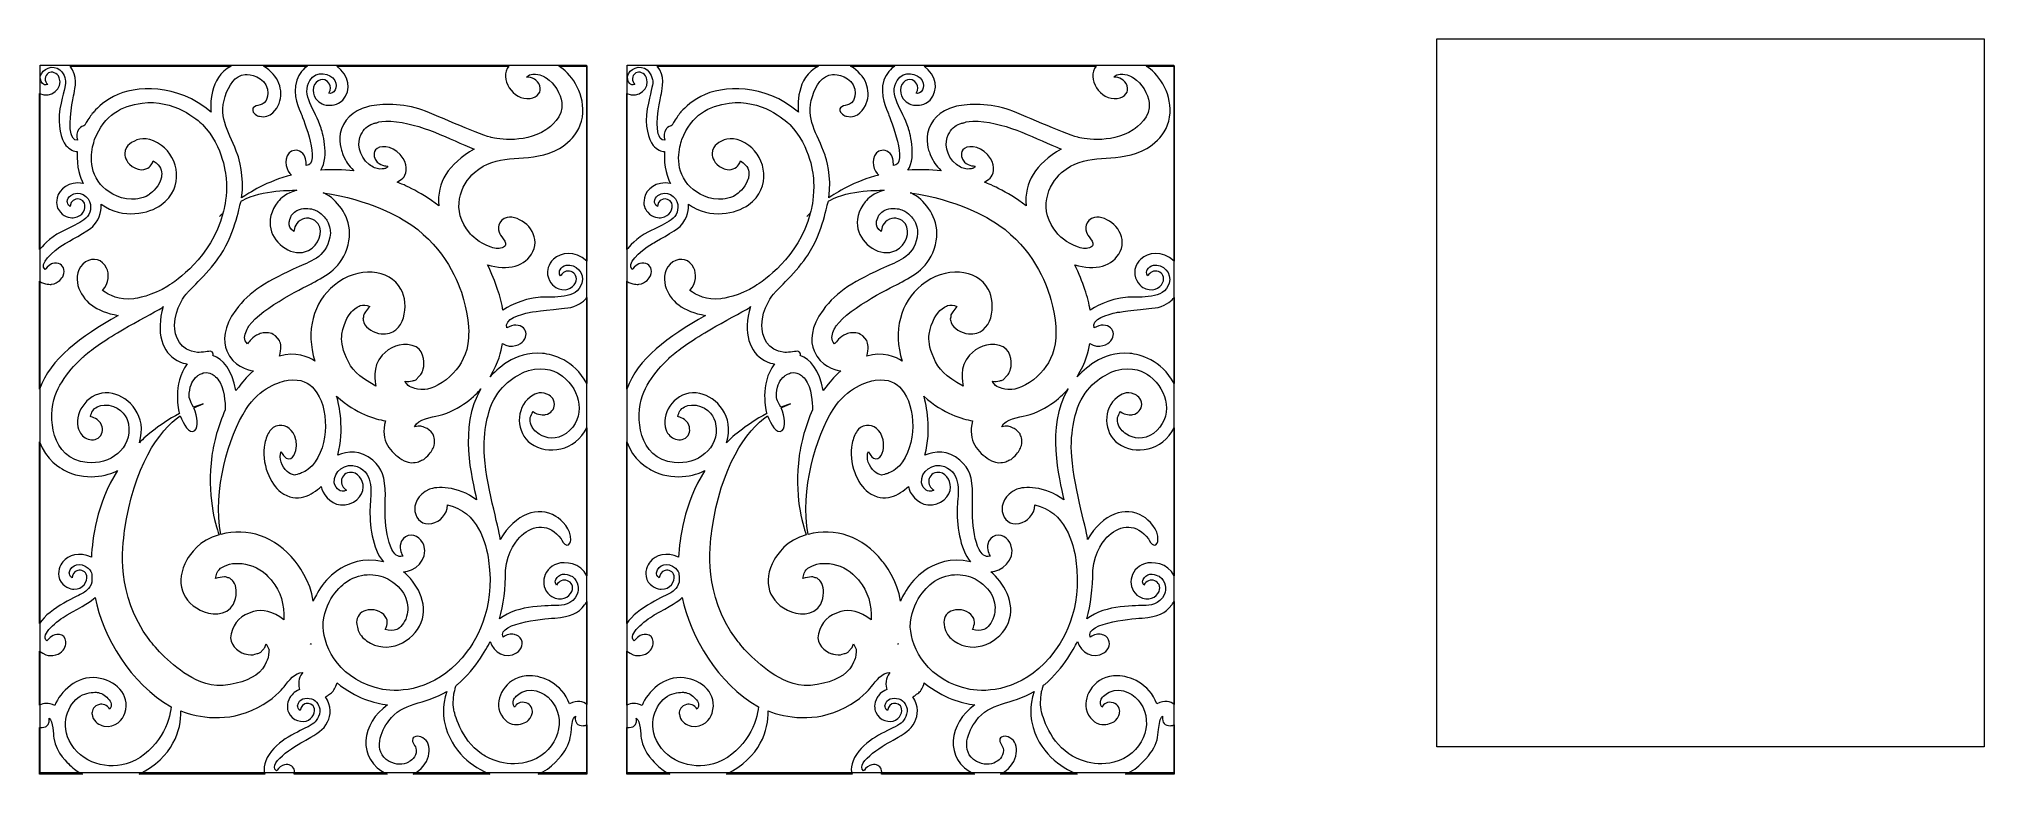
# Model space of a CAD drawing. Header units: centimetres. Extents: x -19.2 to 19.2, y -7.3 to 7.3.
import ezdxf

# ---------------------------------------------------------------- set-up
doc = ezdxf.new("R2010")
doc.units = ezdxf.units.CM
doc.header["$MEASUREMENT"] = 0
doc.layers.add('Layer 1', color=7, linetype='Continuous')

msp = doc.modelspace()

# ---------------------------------------------------------------- linework, layer by layer
at = {"layer": 'Layer 1', "lineweight": 9}
for points, knots in [([(8.38397, 7.25353), (8.38397, 7.25353), (8.38397, -6.71646), (8.38397, -6.71646), (8.38397, -6.71646), (8.38397, -6.71646), (19.17897, -6.71646), (19.17897, -6.71646), (19.17897, -6.71646), (19.17897, -6.71646), (19.17897, 7.25353), (19.17897, 7.25353), (19.17897, 7.25353), (19.17897, 7.25353), (8.38397, 7.25353), (8.38397, 7.25353)], [0, 0, 0, 0, 0.2, 0.2, 0.2, 0.2, 0.4, 0.4, 0.4, 0.4, 0.6, 0.6, 0.6, 0.6, 1, 1, 1, 1]), ([(-18.66345, 5.15046), (-18.751, 5.26782), (-18.83442, 5.54809), (-18.78065, 5.87312), (-18.78065, 5.87312), (-18.70739, 6.18495), (-18.67015, 6.35862), (-18.66894, 6.39412), (-18.66894, 6.39412), (-18.66848, 6.40761), (-18.67559, 6.55395), (-18.77913, 6.64052), (-18.77913, 6.64052), (-18.92017, 6.75843), (-19.13457, 6.66908), (-19.16579, 6.50868), (-19.16579, 6.50868), (-19.16716, 6.50165), (-19.17459, 6.42216), (-19.12365, 6.37193), (-19.12365, 6.37193), (-19.10502, 6.35357), (-19.06493, 6.33514), (-19.02095, 6.35194), (-19.02095, 6.35194), (-19.08503, 6.41763), (-19.09337, 6.52917), (-19.00393, 6.58072), (-19.00393, 6.58072), (-18.94359, 6.6155), (-18.83295, 6.59454), (-18.79203, 6.48592), (-18.79203, 6.48592), (-18.71317, 6.27659), (-18.95278, 6.07081), (-19.17897, 6.17385), (-19.17897, 6.17385), (-19.17897, 6.07135), (-19.17896, 5.04634), (-19.17897, 3.09882), (-19.17897, 3.09882), (-19.14452, 3.1421), (-18.99429, 3.31794), (-18.75071, 3.44897), (-18.75071, 3.44897), (-18.47405, 3.5978), (-18.13721, 3.67274), (-18.1762, 3.98446), (-18.1762, 3.98446), (-18.19759, 4.15546), (-18.40692, 4.27638), (-18.56667, 4.16653), (-18.56667, 4.16653), (-18.60769, 4.13206), (-18.63, 4.09194), (-18.63362, 4.04618), (-18.63362, 4.04618), (-18.63539, 4.02372), (-18.62815, 3.97503), (-18.5789, 3.94772), (-18.5789, 3.94772), (-18.57618, 3.97529), (-18.55515, 4.07049), (-18.46577, 4.09374), (-18.46577, 4.09374), (-18.42033, 4.10556), (-18.32733, 4.09199), (-18.29597, 4.01351), (-18.29597, 4.01351), (-18.25093, 3.90085), (-18.33644, 3.75089), (-18.49054, 3.72661), (-18.49054, 3.72661), (-18.54963, 3.7173), (-18.67017, 3.72184), (-18.76998, 3.8332), (-18.76998, 3.8332), (-18.82841, 3.8984), (-18.866, 3.97587), (-18.83334, 4.11809), (-18.83334, 4.11809), (-18.79409, 4.289), (-18.61005, 4.45315), (-18.32232, 4.40187), (-18.32232, 4.40187), (-18.37569, 4.51751), (-18.45763, 4.71068), (-18.43645, 5.02839), (-18.43645, 5.02839), (-18.50088, 5.02758), (-18.58246, 5.06743), (-18.66345, 5.15046)], [0, 0, 0, 0, 0.04166667, 0.04166667, 0.04166667, 0.04166667, 0.08333333, 0.08333333, 0.08333333, 0.08333333, 0.125, 0.125, 0.125, 0.125, 0.16666667, 0.16666667, 0.16666667, 0.16666667, 0.20833333, 0.20833333, 0.20833333, 0.20833333, 0.25, 0.25, 0.25, 0.25, 0.29166667, 0.29166667, 0.29166667, 0.29166667, 0.33333333, 0.33333333, 0.33333333, 0.33333333, 0.375, 0.375, 0.375, 0.375, 0.41666667, 0.41666667, 0.41666667, 0.41666667, 0.45833333, 0.45833333, 0.45833333, 0.45833333, 0.5, 0.5, 0.5, 0.5, 0.54166667, 0.54166667, 0.54166667, 0.54166667, 0.58333333, 0.58333333, 0.58333333, 0.58333333, 0.625, 0.625, 0.625, 0.625, 0.66666667, 0.66666667, 0.66666667, 0.66666667, 0.70833333, 0.70833333, 0.70833333, 0.70833333, 0.75, 0.75, 0.75, 0.75, 0.79166667, 0.79166667, 0.79166667, 0.79166667, 0.83333333, 0.83333333, 0.83333333, 0.83333333, 0.875, 0.875, 0.875, 0.875, 0.91666667, 0.91666667, 0.91666667, 0.91666667, 1, 1, 1, 1]), ([(-19.17129, 6.73249), (-19.17129, 6.73249), (-19.1713, -7.23119), (-19.1713, -7.23119), (-19.1713, -7.23119), (-19.1713, -7.23119), (-8.39164, -7.23119), (-8.39164, -7.23119), (-8.39164, -7.23119), (-8.39164, -7.23119), (-8.39163, 6.73249), (-8.39163, 6.73249), (-8.39163, 6.73249), (-8.39163, 6.73249), (-19.17129, 6.73249), (-19.17129, 6.73249)], [0, 0, 0, 0, 0.2, 0.2, 0.2, 0.2, 0.4, 0.4, 0.4, 0.4, 0.6, 0.6, 0.6, 0.6, 1, 1, 1, 1]), ([(-18.58014, 6.71647), (-18.42236, 6.5269), (-18.48052, 6.28224), (-18.4997, 6.17431), (-18.4997, 6.17431), (-18.51364, 6.09591), (-18.62558, 5.61011), (-18.56027, 5.38032), (-18.56027, 5.38032), (-18.54791, 5.33684), (-18.5105, 5.24354), (-18.42995, 5.25498), (-18.42995, 5.25498), (-18.45507, 5.33987), (-18.44675, 5.41205), (-18.40499, 5.4715), (-18.40499, 5.4715), (-18.40157, 5.47638), (-18.36447, 5.52603), (-18.30611, 5.53795), (-18.30611, 5.53795), (-18.28046, 5.54319), (-18.26282, 5.60348), (-18.24953, 5.62603), (-18.24953, 5.62603), (-18.19365, 5.7097), (-18.14807, 5.77199), (-18.11278, 5.81291), (-18.11278, 5.81291), (-18.09656, 5.83173), (-17.94153, 6.00428), (-17.72078, 6.11831), (-17.72078, 6.11831), (-17.28802, 6.34185), (-16.46293, 6.37894), (-15.79725, 5.80835), (-15.79725, 5.80835), (-15.81125, 5.90635), (-15.84587, 6.49511), (-15.40316, 6.71647), (-15.40316, 6.71647), (-15.56201, 6.71647), (-18.42129, 6.71647), (-18.58014, 6.71647)], [0, 0, 0, 0, 0.08333333, 0.08333333, 0.08333333, 0.08333333, 0.16666667, 0.16666667, 0.16666667, 0.16666667, 0.25, 0.25, 0.25, 0.25, 0.33333333, 0.33333333, 0.33333333, 0.33333333, 0.41666667, 0.41666667, 0.41666667, 0.41666667, 0.5, 0.5, 0.5, 0.5, 0.58333333, 0.58333333, 0.58333333, 0.58333333, 0.66666667, 0.66666667, 0.66666667, 0.66666667, 0.75, 0.75, 0.75, 0.75, 0.83333333, 0.83333333, 0.83333333, 0.83333333, 1, 1, 1, 1]), ([(-14.21003, 4.56652), (-14.29962, 4.63), (-14.39091, 4.86), (-14.25492, 5.00342), (-14.25492, 5.00342), (-14.20664, 5.05434), (-14.10641, 5.0829), (-14.02164, 5.0205), (-14.02164, 5.0205), (-13.91797, 4.94418), (-13.92529, 4.83806), (-13.9221, 4.75229), (-13.9221, 4.75229), (-13.61458, 4.76781), (-13.9825, 5.67847), (-14.02014, 5.77395), (-14.02014, 5.77395), (-14.04466, 5.83615), (-14.20936, 6.15314), (-14.10864, 6.43664), (-14.10864, 6.43664), (-14.06135, 6.56975), (-13.97015, 6.67315), (-13.89322, 6.71647), (-13.89322, 6.71647), (-13.89322, 6.71647), (-14.76596, 6.71647), (-14.76596, 6.71647), (-14.76596, 6.71647), (-14.46046, 6.52846), (-14.36009, 6.24313), (-14.45716, 5.98156), (-14.45716, 5.98156), (-14.49751, 5.87282), (-14.61954, 5.67004), (-14.8446, 5.72631), (-14.8446, 5.72631), (-14.87324, 5.73347), (-14.99255, 5.77502), (-14.97678, 5.87217), (-14.97678, 5.87217), (-14.97192, 5.90212), (-14.91819, 5.93238), (-14.87651, 5.94054), (-14.87651, 5.94054), (-14.81045, 5.95348), (-14.76012, 5.95734), (-14.71241, 6.04082), (-14.71241, 6.04082), (-14.69053, 6.07911), (-14.66229, 6.15174), (-14.68506, 6.25961), (-14.68506, 6.25961), (-14.73937, 6.51689), (-15.04423, 6.55994), (-15.12265, 6.55133), (-15.12265, 6.55133), (-15.32693, 6.52891), (-15.44915, 6.34248), (-15.5192, 6.11831), (-15.5192, 6.11831), (-15.66107, 5.66434), (-15.42995, 5.40337), (-15.26851, 4.95598), (-15.26851, 4.95598), (-15.25421, 4.91637), (-15.13542, 4.53384), (-15.19497, 4.11694), (-15.19497, 4.11694), (-15.06229, 4.21059), (-14.6827, 4.44835), (-14.21003, 4.56652)], [0, 0, 0, 0, 0.05263158, 0.05263158, 0.05263158, 0.05263158, 0.10526316, 0.10526316, 0.10526316, 0.10526316, 0.15789474, 0.15789474, 0.15789474, 0.15789474, 0.21052632, 0.21052632, 0.21052632, 0.21052632, 0.26315789, 0.26315789, 0.26315789, 0.26315789, 0.31578947, 0.31578947, 0.31578947, 0.31578947, 0.36842105, 0.36842105, 0.36842105, 0.36842105, 0.42105263, 0.42105263, 0.42105263, 0.42105263, 0.47368421, 0.47368421, 0.47368421, 0.47368421, 0.52631579, 0.52631579, 0.52631579, 0.52631579, 0.57894737, 0.57894737, 0.57894737, 0.57894737, 0.63157895, 0.63157895, 0.63157895, 0.63157895, 0.68421053, 0.68421053, 0.68421053, 0.68421053, 0.73684211, 0.73684211, 0.73684211, 0.73684211, 0.78947368, 0.78947368, 0.78947368, 0.78947368, 0.84210526, 0.84210526, 0.84210526, 0.84210526, 0.89473684, 0.89473684, 0.89473684, 0.89473684, 1, 1, 1, 1]), ([(-13.31754, 6.71647), (-13.0762, 6.52792), (-13.02087, 6.25122), (-13.1999, 6.04614), (-13.1999, 6.04614), (-13.2526, 5.98576), (-13.37722, 5.9295), (-13.5044, 5.94588), (-13.5044, 5.94588), (-13.55574, 5.95249), (-13.65208, 5.96923), (-13.73016, 6.07243), (-13.73016, 6.07243), (-13.835, 6.21098), (-13.773, 6.41622), (-13.64172, 6.44827), (-13.64172, 6.44827), (-13.60256, 6.45783), (-13.50399, 6.45347), (-13.45895, 6.36332), (-13.45895, 6.36332), (-13.43832, 6.322), (-13.42567, 6.25659), (-13.47641, 6.1794), (-13.47641, 6.1794), (-13.44027, 6.17307), (-13.37391, 6.18111), (-13.34753, 6.24958), (-13.34753, 6.24958), (-13.3311, 6.29222), (-13.31822, 6.36944), (-13.35576, 6.4322), (-13.35576, 6.4322), (-13.44442, 6.58046), (-13.71834, 6.64164), (-13.84932, 6.43249), (-13.84932, 6.43249), (-14.02871, 6.14603), (-13.74091, 5.86184), (-13.62712, 5.4927), (-13.62712, 5.4927), (-13.61492, 5.45313), (-13.45302, 4.94136), (-13.63499, 4.66452), (-13.63499, 4.66452), (-13.41524, 4.67602), (-13.19643, 4.67139), (-12.97856, 4.65064), (-12.97856, 4.65064), (-13.09732, 4.7801), (-13.12131, 4.79464), (-13.19555, 4.97517), (-13.19555, 4.97517), (-13.20346, 4.99439), (-13.29107, 5.18382), (-13.2491, 5.38738), (-13.2491, 5.38738), (-13.19605, 5.64471), (-13.00467, 5.83631), (-12.7148, 5.91472), (-12.7148, 5.91472), (-12.51853, 5.9678), (-12.08694, 5.99408), (-11.69911, 5.87183), (-11.69911, 5.87183), (-11.40901, 5.78038), (-10.57933, 5.38912), (-10.28519, 5.31166), (-10.28519, 5.31166), (-10.23186, 5.29762), (-9.65635, 5.16214), (-9.19215, 5.45996), (-9.19215, 5.45996), (-9.11378, 5.51024), (-8.83838, 5.71891), (-8.8781, 5.9954), (-8.8781, 5.9954), (-8.90284, 6.16763), (-9.01543, 6.37911), (-9.18836, 6.48542), (-9.18836, 6.48542), (-9.21133, 6.49954), (-9.31384, 6.5702), (-9.44807, 6.5578), (-9.44807, 6.5578), (-9.50326, 6.5527), (-9.53266, 6.54643), (-9.57381, 6.49959), (-9.57381, 6.49959), (-9.46449, 6.49557), (-9.36093, 6.45961), (-9.31298, 6.32738), (-9.31298, 6.32738), (-9.27014, 6.20926), (-9.3505, 6.10231), (-9.5059, 6.07946), (-9.5059, 6.07946), (-9.84529, 6.02957), (-10.11886, 6.48141), (-9.92463, 6.71647), (-9.92463, 6.71647), (-11.50799, 6.71647), (-12.63896, 6.71647), (-13.31754, 6.71647)], [0, 0, 0, 0, 0.03703704, 0.03703704, 0.03703704, 0.03703704, 0.07407407, 0.07407407, 0.07407407, 0.07407407, 0.11111111, 0.11111111, 0.11111111, 0.11111111, 0.14814815, 0.14814815, 0.14814815, 0.14814815, 0.18518519, 0.18518519, 0.18518519, 0.18518519, 0.22222222, 0.22222222, 0.22222222, 0.22222222, 0.25925926, 0.25925926, 0.25925926, 0.25925926, 0.2962963, 0.2962963, 0.2962963, 0.2962963, 0.33333333, 0.33333333, 0.33333333, 0.33333333, 0.37037037, 0.37037037, 0.37037037, 0.37037037, 0.40740741, 0.40740741, 0.40740741, 0.40740741, 0.44444444, 0.44444444, 0.44444444, 0.44444444, 0.48148148, 0.48148148, 0.48148148, 0.48148148, 0.51851852, 0.51851852, 0.51851852, 0.51851852, 0.55555556, 0.55555556, 0.55555556, 0.55555556, 0.59259259, 0.59259259, 0.59259259, 0.59259259, 0.62962963, 0.62962963, 0.62962963, 0.62962963, 0.66666667, 0.66666667, 0.66666667, 0.66666667, 0.7037037, 0.7037037, 0.7037037, 0.7037037, 0.74074074, 0.74074074, 0.74074074, 0.74074074, 0.77777778, 0.77777778, 0.77777778, 0.77777778, 0.81481481, 0.81481481, 0.81481481, 0.81481481, 0.85185185, 0.85185185, 0.85185185, 0.85185185, 0.88888889, 0.88888889, 0.88888889, 0.88888889, 0.92592593, 0.92592593, 0.92592593, 0.92592593, 1, 1, 1, 1]), ([(-10.04015, 1.89942), (-9.97919, 1.94841), (-9.69078, 2.12671), (-9.30071, 2.15411), (-9.30071, 2.15411), (-9.04264, 2.17223), (-8.58563, 2.10134), (-8.48403, 2.43097), (-8.48403, 2.43097), (-8.42133, 2.63439), (-8.60657, 2.82306), (-8.79276, 2.78937), (-8.79276, 2.78937), (-8.84937, 2.77337), (-8.88981, 2.74328), (-8.91408, 2.6991), (-8.91408, 2.6991), (-8.92599, 2.67742), (-8.9407, 2.62541), (-8.90371, 2.57585), (-8.90371, 2.57585), (-8.8835, 2.61102), (-8.82456, 2.68804), (-8.72459, 2.67099), (-8.72459, 2.67099), (-8.64568, 2.65753), (-8.57305, 2.58182), (-8.5964, 2.48158), (-8.5964, 2.48158), (-8.62225, 2.37058), (-8.76033, 2.26024), (-8.94046, 2.32052), (-8.94046, 2.32052), (-9.00754, 2.34297), (-9.13055, 2.42391), (-9.15926, 2.59841), (-9.15926, 2.59841), (-9.17254, 2.67911), (-9.15107, 2.80381), (-9.04361, 2.90441), (-9.04361, 2.90441), (-8.89888, 3.03991), (-8.62356, 3.0921), (-8.38396, 2.86456), (-8.38396, 2.86456), (-8.38396, 3.05716), (-8.38396, 6.52387), (-8.38396, 6.71647), (-8.38396, 6.71647), (-8.38396, 6.71647), (-8.93916, 6.71647), (-8.93916, 6.71647), (-8.93916, 6.71647), (-8.71228, 6.59133), (-8.44081, 6.20929), (-8.46406, 5.79539), (-8.46406, 5.79539), (-8.49023, 5.32969), (-8.88192, 5.08092), (-9.12786, 4.99931), (-9.12786, 4.99931), (-9.70674, 4.80725), (-10.14387, 5.01646), (-10.60356, 4.61561), (-10.60356, 4.61561), (-10.87516, 4.37878), (-11.08266, 3.87485), (-10.69307, 3.41775), (-10.69307, 3.41775), (-10.67681, 3.39867), (-10.51288, 3.21703), (-10.27311, 3.1436), (-10.27311, 3.1436), (-10.18195, 3.10484), (-10.10075, 3.10493), (-10.0295, 3.14389), (-10.0295, 3.14389), (-10.00282, 3.15847), (-9.97984, 3.17721), (-9.98755, 3.21996), (-9.98755, 3.21996), (-9.99591, 3.26635), (-10.06687, 3.34827), (-10.08618, 3.38066), (-10.08618, 3.38066), (-10.10349, 3.4097), (-10.1312, 3.46036), (-10.12676, 3.54477), (-10.12676, 3.54477), (-10.12518, 3.57461), (-10.0962, 3.66966), (-10.0165, 3.71072), (-10.0165, 3.71072), (-10.00278, 3.71778), (-9.91748, 3.73895), (-9.86385, 3.73283), (-9.86385, 3.73283), (-9.58846, 3.70142), (-9.29642, 3.37966), (-9.44959, 3.05789), (-9.44959, 3.05789), (-9.58973, 2.76346), (-9.94392, 2.67432), (-10.34437, 2.79841), (-10.34437, 2.79841), (-10.18103, 2.44907), (-10.07962, 2.14941), (-10.04015, 1.89942)], [0, 0, 0, 0, 0.03571429, 0.03571429, 0.03571429, 0.03571429, 0.07142857, 0.07142857, 0.07142857, 0.07142857, 0.10714286, 0.10714286, 0.10714286, 0.10714286, 0.14285714, 0.14285714, 0.14285714, 0.14285714, 0.17857143, 0.17857143, 0.17857143, 0.17857143, 0.21428571, 0.21428571, 0.21428571, 0.21428571, 0.25, 0.25, 0.25, 0.25, 0.28571429, 0.28571429, 0.28571429, 0.28571429, 0.32142857, 0.32142857, 0.32142857, 0.32142857, 0.35714286, 0.35714286, 0.35714286, 0.35714286, 0.39285714, 0.39285714, 0.39285714, 0.39285714, 0.42857143, 0.42857143, 0.42857143, 0.42857143, 0.46428571, 0.46428571, 0.46428571, 0.46428571, 0.5, 0.5, 0.5, 0.5, 0.53571429, 0.53571429, 0.53571429, 0.53571429, 0.57142857, 0.57142857, 0.57142857, 0.57142857, 0.60714286, 0.60714286, 0.60714286, 0.60714286, 0.64285714, 0.64285714, 0.64285714, 0.64285714, 0.67857143, 0.67857143, 0.67857143, 0.67857143, 0.71428571, 0.71428571, 0.71428571, 0.71428571, 0.75, 0.75, 0.75, 0.75, 0.78571429, 0.78571429, 0.78571429, 0.78571429, 0.82142857, 0.82142857, 0.82142857, 0.82142857, 0.85714286, 0.85714286, 0.85714286, 0.85714286, 0.89285714, 0.89285714, 0.89285714, 0.89285714, 0.92857143, 0.92857143, 0.92857143, 0.92857143, 1, 1, 1, 1]), ([(-7.0782, 5.15046), (-7.16575, 5.26782), (-7.24917, 5.54809), (-7.1954, 5.87312), (-7.1954, 5.87312), (-7.12213, 6.18495), (-7.08489, 6.35861), (-7.08368, 6.39412), (-7.08368, 6.39412), (-7.08322, 6.40761), (-7.09033, 6.55395), (-7.19387, 6.64052), (-7.19387, 6.64052), (-7.33491, 6.75843), (-7.54932, 6.66907), (-7.58054, 6.50868), (-7.58054, 6.50868), (-7.5819, 6.50165), (-7.58934, 6.42216), (-7.53839, 6.37193), (-7.53839, 6.37193), (-7.51977, 6.35356), (-7.47968, 6.33514), (-7.4357, 6.35194), (-7.4357, 6.35194), (-7.49977, 6.41763), (-7.50812, 6.52917), (-7.41868, 6.58072), (-7.41868, 6.58072), (-7.35834, 6.6155), (-7.24769, 6.59454), (-7.20677, 6.48592), (-7.20677, 6.48592), (-7.12791, 6.27659), (-7.36752, 6.07081), (-7.59371, 6.17385), (-7.59371, 6.17385), (-7.59371, 6.07135), (-7.59371, 5.04633), (-7.59371, 3.09882), (-7.59371, 3.09882), (-7.55927, 3.1421), (-7.40904, 3.31794), (-7.16545, 3.44897), (-7.16545, 3.44897), (-6.88879, 3.5978), (-6.55195, 3.67274), (-6.59094, 3.98446), (-6.59094, 3.98446), (-6.61233, 4.15546), (-6.82166, 4.27638), (-6.98141, 4.16653), (-6.98141, 4.16653), (-7.02243, 4.13206), (-7.04475, 4.09194), (-7.04836, 4.04618), (-7.04836, 4.04618), (-7.05014, 4.02372), (-7.0429, 3.97503), (-6.99364, 3.94772), (-6.99364, 3.94772), (-6.99092, 3.97529), (-6.96989, 4.07049), (-6.88051, 4.09374), (-6.88051, 4.09374), (-6.83507, 4.10556), (-6.74208, 4.09198), (-6.71071, 4.01351), (-6.71071, 4.01351), (-6.66567, 3.90085), (-6.75119, 3.75089), (-6.90528, 3.72661), (-6.90528, 3.72661), (-6.96437, 3.71729), (-7.08492, 3.72184), (-7.18472, 3.8332), (-7.18472, 3.8332), (-7.24316, 3.8984), (-7.28074, 3.97586), (-7.24808, 4.11809), (-7.24808, 4.11809), (-7.20883, 4.289), (-7.02479, 4.45314), (-6.73706, 4.40187), (-6.73706, 4.40187), (-6.79043, 4.51751), (-6.87237, 4.71068), (-6.85119, 5.02838), (-6.85119, 5.02838), (-6.91562, 5.02758), (-6.99721, 5.06743), (-7.0782, 5.15046)], [0, 0, 0, 0, 0.04166667, 0.04166667, 0.04166667, 0.04166667, 0.08333333, 0.08333333, 0.08333333, 0.08333333, 0.125, 0.125, 0.125, 0.125, 0.16666667, 0.16666667, 0.16666667, 0.16666667, 0.20833333, 0.20833333, 0.20833333, 0.20833333, 0.25, 0.25, 0.25, 0.25, 0.29166667, 0.29166667, 0.29166667, 0.29166667, 0.33333333, 0.33333333, 0.33333333, 0.33333333, 0.375, 0.375, 0.375, 0.375, 0.41666667, 0.41666667, 0.41666667, 0.41666667, 0.45833333, 0.45833333, 0.45833333, 0.45833333, 0.5, 0.5, 0.5, 0.5, 0.54166667, 0.54166667, 0.54166667, 0.54166667, 0.58333333, 0.58333333, 0.58333333, 0.58333333, 0.625, 0.625, 0.625, 0.625, 0.66666667, 0.66666667, 0.66666667, 0.66666667, 0.70833333, 0.70833333, 0.70833333, 0.70833333, 0.75, 0.75, 0.75, 0.75, 0.79166667, 0.79166667, 0.79166667, 0.79166667, 0.83333333, 0.83333333, 0.83333333, 0.83333333, 0.875, 0.875, 0.875, 0.875, 0.91666667, 0.91666667, 0.91666667, 0.91666667, 1, 1, 1, 1]), ([(-7.58604, 6.73248), (-7.58604, 6.73248), (-7.58604, -7.23119), (-7.58604, -7.23119), (-7.58604, -7.23119), (-7.58604, -7.23119), (3.19361, -7.23119), (3.19361, -7.23119), (3.19361, -7.23119), (3.19361, -7.23119), (3.19362, 6.73248), (3.19362, 6.73248), (3.19362, 6.73248), (3.19362, 6.73248), (-7.58604, 6.73248), (-7.58604, 6.73248)], [0, 0, 0, 0, 0.2, 0.2, 0.2, 0.2, 0.4, 0.4, 0.4, 0.4, 0.6, 0.6, 0.6, 0.6, 1, 1, 1, 1]), ([(-6.99489, 6.71647), (-6.83711, 6.5269), (-6.89526, 6.28224), (-6.91444, 6.17431), (-6.91444, 6.17431), (-6.92838, 6.09591), (-7.04032, 5.61011), (-6.97501, 5.38032), (-6.97501, 5.38032), (-6.96265, 5.33684), (-6.92525, 5.24354), (-6.84469, 5.25498), (-6.84469, 5.25498), (-6.86981, 5.33987), (-6.86149, 5.41204), (-6.81974, 5.4715), (-6.81974, 5.4715), (-6.81631, 5.47638), (-6.77921, 5.52603), (-6.72085, 5.53795), (-6.72085, 5.53795), (-6.69521, 5.54319), (-6.67756, 5.60348), (-6.66427, 5.62603), (-6.66427, 5.62603), (-6.60839, 5.7097), (-6.56281, 5.77199), (-6.52753, 5.81291), (-6.52753, 5.81291), (-6.5113, 5.83173), (-6.35628, 6.00428), (-6.13553, 6.11831), (-6.13553, 6.11831), (-5.70277, 6.34185), (-4.87768, 6.37894), (-4.21199, 5.80835), (-4.21199, 5.80835), (-4.22599, 5.90635), (-4.26061, 6.49511), (-3.8179, 6.71647), (-3.8179, 6.71647), (-3.97675, 6.71647), (-6.83604, 6.71647), (-6.99489, 6.71647)], [0, 0, 0, 0, 0.08333333, 0.08333333, 0.08333333, 0.08333333, 0.16666667, 0.16666667, 0.16666667, 0.16666667, 0.25, 0.25, 0.25, 0.25, 0.33333333, 0.33333333, 0.33333333, 0.33333333, 0.41666667, 0.41666667, 0.41666667, 0.41666667, 0.5, 0.5, 0.5, 0.5, 0.58333333, 0.58333333, 0.58333333, 0.58333333, 0.66666667, 0.66666667, 0.66666667, 0.66666667, 0.75, 0.75, 0.75, 0.75, 0.83333333, 0.83333333, 0.83333333, 0.83333333, 1, 1, 1, 1]), ([(-2.62477, 4.56652), (-2.71437, 4.62999), (-2.80565, 4.86), (-2.66966, 5.00342), (-2.66966, 5.00342), (-2.62138, 5.05434), (-2.52115, 5.0829), (-2.43638, 5.0205), (-2.43638, 5.0205), (-2.33271, 4.94418), (-2.34003, 4.83806), (-2.33684, 4.75229), (-2.33684, 4.75229), (-2.02933, 4.76781), (-2.39724, 5.67846), (-2.43488, 5.77395), (-2.43488, 5.77395), (-2.45941, 5.83614), (-2.62411, 6.15314), (-2.52338, 6.43664), (-2.52338, 6.43664), (-2.47609, 6.56975), (-2.38489, 6.67315), (-2.30796, 6.71647), (-2.30796, 6.71647), (-2.30796, 6.71647), (-3.18071, 6.71647), (-3.18071, 6.71647), (-3.18071, 6.71647), (-2.8752, 6.52846), (-2.77483, 6.24313), (-2.8719, 5.98156), (-2.8719, 5.98156), (-2.91226, 5.87282), (-3.03429, 5.67004), (-3.25934, 5.72631), (-3.25934, 5.72631), (-3.28799, 5.73347), (-3.40729, 5.77502), (-3.39153, 5.87217), (-3.39153, 5.87217), (-3.38667, 5.90212), (-3.33294, 5.93238), (-3.29125, 5.94054), (-3.29125, 5.94054), (-3.2252, 5.95348), (-3.17486, 5.95733), (-3.12716, 6.04082), (-3.12716, 6.04082), (-3.10528, 6.07911), (-3.07704, 6.15174), (-3.09981, 6.25961), (-3.09981, 6.25961), (-3.15412, 6.51689), (-3.45897, 6.55994), (-3.53739, 6.55133), (-3.53739, 6.55133), (-3.74167, 6.5289), (-3.86389, 6.34248), (-3.93394, 6.11831), (-3.93394, 6.11831), (-4.07581, 5.66434), (-3.84469, 5.40337), (-3.68325, 4.95598), (-3.68325, 4.95598), (-3.66895, 4.91637), (-3.55017, 4.53383), (-3.60972, 4.11694), (-3.60972, 4.11694), (-3.47704, 4.21059), (-3.09744, 4.44835), (-2.62477, 4.56652)], [0, 0, 0, 0, 0.05263158, 0.05263158, 0.05263158, 0.05263158, 0.10526316, 0.10526316, 0.10526316, 0.10526316, 0.15789474, 0.15789474, 0.15789474, 0.15789474, 0.21052632, 0.21052632, 0.21052632, 0.21052632, 0.26315789, 0.26315789, 0.26315789, 0.26315789, 0.31578947, 0.31578947, 0.31578947, 0.31578947, 0.36842105, 0.36842105, 0.36842105, 0.36842105, 0.42105263, 0.42105263, 0.42105263, 0.42105263, 0.47368421, 0.47368421, 0.47368421, 0.47368421, 0.52631579, 0.52631579, 0.52631579, 0.52631579, 0.57894737, 0.57894737, 0.57894737, 0.57894737, 0.63157895, 0.63157895, 0.63157895, 0.63157895, 0.68421053, 0.68421053, 0.68421053, 0.68421053, 0.73684211, 0.73684211, 0.73684211, 0.73684211, 0.78947368, 0.78947368, 0.78947368, 0.78947368, 0.84210526, 0.84210526, 0.84210526, 0.84210526, 0.89473684, 0.89473684, 0.89473684, 0.89473684, 1, 1, 1, 1]), ([(-1.73228, 6.71647), (-1.49095, 6.52792), (-1.43561, 6.25122), (-1.61464, 6.04614), (-1.61464, 6.04614), (-1.66734, 5.98576), (-1.79196, 5.9295), (-1.91914, 5.94588), (-1.91914, 5.94588), (-1.97048, 5.95249), (-2.06682, 5.96923), (-2.1449, 6.07243), (-2.1449, 6.07243), (-2.24974, 6.21098), (-2.18775, 6.41621), (-2.05646, 6.44827), (-2.05646, 6.44827), (-2.01731, 6.45783), (-1.91873, 6.45347), (-1.8737, 6.36332), (-1.8737, 6.36332), (-1.85306, 6.322), (-1.84041, 6.25659), (-1.89115, 6.1794), (-1.89115, 6.1794), (-1.85502, 6.17307), (-1.78865, 6.18111), (-1.76227, 6.24957), (-1.76227, 6.24957), (-1.74584, 6.29222), (-1.73297, 6.36944), (-1.7705, 6.4322), (-1.7705, 6.4322), (-1.85916, 6.58045), (-2.13308, 6.64164), (-2.26407, 6.43248), (-2.26407, 6.43248), (-2.44346, 6.14603), (-2.15566, 5.86184), (-2.04187, 5.4927), (-2.04187, 5.4927), (-2.02967, 5.45313), (-1.86776, 4.94136), (-2.04973, 4.66452), (-2.04973, 4.66452), (-1.82999, 4.67601), (-1.61118, 4.67138), (-1.39331, 4.65064), (-1.39331, 4.65064), (-1.51206, 4.7801), (-1.53605, 4.79464), (-1.6103, 4.97517), (-1.6103, 4.97517), (-1.6182, 4.99439), (-1.70581, 5.18382), (-1.66385, 5.38737), (-1.66385, 5.38737), (-1.61079, 5.64471), (-1.41941, 5.83631), (-1.12954, 5.91472), (-1.12954, 5.91472), (-0.93328, 5.9678), (-0.50168, 5.99408), (-0.11386, 5.87183), (-0.11386, 5.87183), (0.17624, 5.78038), (1.00592, 5.38912), (1.30006, 5.31166), (1.30006, 5.31166), (1.3534, 5.29762), (1.9289, 5.16213), (2.39311, 5.45996), (2.39311, 5.45996), (2.47147, 5.51024), (2.74688, 5.7189), (2.70716, 5.9954), (2.70716, 5.9954), (2.68242, 6.16763), (2.56982, 6.37911), (2.39689, 6.48542), (2.39689, 6.48542), (2.37393, 6.49954), (2.27141, 6.5702), (2.13718, 6.5578), (2.13718, 6.5578), (2.08199, 6.5527), (2.05259, 6.54643), (2.01144, 6.49959), (2.01144, 6.49959), (2.12076, 6.49557), (2.22433, 6.4596), (2.27227, 6.32738), (2.27227, 6.32738), (2.31511, 6.20925), (2.23475, 6.10231), (2.07935, 6.07946), (2.07935, 6.07946), (1.73996, 6.02957), (1.46639, 6.48141), (1.66062, 6.71647), (1.66062, 6.71647), (0.07727, 6.71647), (-1.05371, 6.71647), (-1.73228, 6.71647)], [0, 0, 0, 0, 0.03703704, 0.03703704, 0.03703704, 0.03703704, 0.07407407, 0.07407407, 0.07407407, 0.07407407, 0.11111111, 0.11111111, 0.11111111, 0.11111111, 0.14814815, 0.14814815, 0.14814815, 0.14814815, 0.18518519, 0.18518519, 0.18518519, 0.18518519, 0.22222222, 0.22222222, 0.22222222, 0.22222222, 0.25925926, 0.25925926, 0.25925926, 0.25925926, 0.2962963, 0.2962963, 0.2962963, 0.2962963, 0.33333333, 0.33333333, 0.33333333, 0.33333333, 0.37037037, 0.37037037, 0.37037037, 0.37037037, 0.40740741, 0.40740741, 0.40740741, 0.40740741, 0.44444444, 0.44444444, 0.44444444, 0.44444444, 0.48148148, 0.48148148, 0.48148148, 0.48148148, 0.51851852, 0.51851852, 0.51851852, 0.51851852, 0.55555556, 0.55555556, 0.55555556, 0.55555556, 0.59259259, 0.59259259, 0.59259259, 0.59259259, 0.62962963, 0.62962963, 0.62962963, 0.62962963, 0.66666667, 0.66666667, 0.66666667, 0.66666667, 0.7037037, 0.7037037, 0.7037037, 0.7037037, 0.74074074, 0.74074074, 0.74074074, 0.74074074, 0.77777778, 0.77777778, 0.77777778, 0.77777778, 0.81481481, 0.81481481, 0.81481481, 0.81481481, 0.85185185, 0.85185185, 0.85185185, 0.85185185, 0.88888889, 0.88888889, 0.88888889, 0.88888889, 0.92592593, 0.92592593, 0.92592593, 0.92592593, 1, 1, 1, 1]), ([(1.5451, 1.89942), (1.60606, 1.94841), (1.89447, 2.12671), (2.28455, 2.1541), (2.28455, 2.1541), (2.54261, 2.17223), (2.99962, 2.10133), (3.10122, 2.43096), (3.10122, 2.43096), (3.16392, 2.63439), (2.97868, 2.82306), (2.79249, 2.78937), (2.79249, 2.78937), (2.73588, 2.77337), (2.69544, 2.74328), (2.67118, 2.6991), (2.67118, 2.6991), (2.65927, 2.67741), (2.64455, 2.62541), (2.68154, 2.57585), (2.68154, 2.57585), (2.70176, 2.61102), (2.76069, 2.68804), (2.86066, 2.67098), (2.86066, 2.67098), (2.93957, 2.65753), (3.0122, 2.58181), (2.98885, 2.48157), (2.98885, 2.48157), (2.963, 2.37058), (2.82492, 2.26024), (2.64479, 2.32052), (2.64479, 2.32052), (2.57771, 2.34297), (2.45471, 2.42391), (2.42599, 2.59841), (2.42599, 2.59841), (2.41271, 2.67911), (2.43418, 2.80381), (2.54164, 2.90441), (2.54164, 2.90441), (2.68637, 3.03991), (2.96169, 3.0921), (3.2013, 2.86456), (3.2013, 2.86456), (3.2013, 3.05716), (3.2013, 6.52387), (3.2013, 6.71647), (3.2013, 6.71647), (3.2013, 6.71647), (2.6461, 6.71647), (2.6461, 6.71647), (2.6461, 6.71647), (2.87297, 6.59133), (3.14445, 6.20929), (3.12119, 5.79538), (3.12119, 5.79538), (3.09502, 5.32969), (2.70334, 5.08091), (2.45739, 4.99931), (2.45739, 4.99931), (1.87852, 4.80725), (1.44138, 5.01646), (0.98169, 4.61561), (0.98169, 4.61561), (0.71009, 4.37878), (0.50259, 3.87485), (0.89218, 3.41775), (0.89218, 3.41775), (0.90845, 3.39867), (1.07238, 3.21703), (1.31215, 3.1436), (1.31215, 3.1436), (1.4033, 3.10484), (1.4845, 3.10493), (1.55575, 3.14388), (1.55575, 3.14388), (1.58243, 3.15847), (1.60541, 3.17721), (1.5977, 3.21996), (1.5977, 3.21996), (1.58934, 3.26635), (1.51838, 3.34826), (1.49907, 3.38066), (1.49907, 3.38066), (1.48176, 3.4097), (1.45405, 3.46036), (1.4585, 3.54477), (1.4585, 3.54477), (1.46007, 3.57461), (1.48905, 3.66966), (1.56876, 3.71072), (1.56876, 3.71072), (1.58247, 3.71778), (1.66777, 3.73894), (1.7214, 3.73283), (1.7214, 3.73283), (1.9968, 3.70142), (2.28883, 3.37966), (2.13567, 3.05789), (2.13567, 3.05789), (1.99552, 2.76346), (1.64134, 2.67432), (1.24088, 2.79841), (1.24088, 2.79841), (1.40422, 2.44907), (1.50563, 2.14941), (1.5451, 1.89942)], [0, 0, 0, 0, 0.03571429, 0.03571429, 0.03571429, 0.03571429, 0.07142857, 0.07142857, 0.07142857, 0.07142857, 0.10714286, 0.10714286, 0.10714286, 0.10714286, 0.14285714, 0.14285714, 0.14285714, 0.14285714, 0.17857143, 0.17857143, 0.17857143, 0.17857143, 0.21428571, 0.21428571, 0.21428571, 0.21428571, 0.25, 0.25, 0.25, 0.25, 0.28571429, 0.28571429, 0.28571429, 0.28571429, 0.32142857, 0.32142857, 0.32142857, 0.32142857, 0.35714286, 0.35714286, 0.35714286, 0.35714286, 0.39285714, 0.39285714, 0.39285714, 0.39285714, 0.42857143, 0.42857143, 0.42857143, 0.42857143, 0.46428571, 0.46428571, 0.46428571, 0.46428571, 0.5, 0.5, 0.5, 0.5, 0.53571429, 0.53571429, 0.53571429, 0.53571429, 0.57142857, 0.57142857, 0.57142857, 0.57142857, 0.60714286, 0.60714286, 0.60714286, 0.60714286, 0.64285714, 0.64285714, 0.64285714, 0.64285714, 0.67857143, 0.67857143, 0.67857143, 0.67857143, 0.71428571, 0.71428571, 0.71428571, 0.71428571, 0.75, 0.75, 0.75, 0.75, 0.78571429, 0.78571429, 0.78571429, 0.78571429, 0.82142857, 0.82142857, 0.82142857, 0.82142857, 0.85714286, 0.85714286, 0.85714286, 0.85714286, 0.89285714, 0.89285714, 0.89285714, 0.89285714, 0.92857143, 0.92857143, 0.92857143, 0.92857143, 1, 1, 1, 1]), ([(-18.09455, 5.26594), (-18.13687, 5.13898), (-18.26366, 4.72265), (-17.97604, 4.38166), (-17.97604, 4.38166), (-17.8676, 4.25309), (-17.63891, 4.08994), (-17.36981, 4.08994), (-17.36981, 4.08994), (-17.35217, 4.08994), (-17.1583, 4.08603), (-17.02795, 4.17654), (-17.02795, 4.17654), (-16.99649, 4.19839), (-16.85455, 4.29676), (-16.79092, 4.47738), (-16.79092, 4.47738), (-16.78714, 4.48813), (-16.74786, 4.60174), (-16.79548, 4.70529), (-16.79548, 4.70529), (-16.81636, 4.75067), (-16.85548, 4.78851), (-16.93678, 4.84659), (-16.93678, 4.84659), (-16.95434, 4.80708), (-16.98162, 4.72546), (-17.08264, 4.68705), (-17.08264, 4.68705), (-17.13659, 4.66874), (-17.18825, 4.66722), (-17.23762, 4.6825), (-17.23762, 4.6825), (-17.24699, 4.6854), (-17.34012, 4.71033), (-17.40627, 4.78278), (-17.40627, 4.78278), (-17.45058, 4.8291), (-17.47945, 4.8762), (-17.49288, 4.92408), (-17.49288, 4.92408), (-17.49798, 4.94226), (-17.51238, 5.02897), (-17.46553, 5.11096), (-17.46553, 5.11096), (-17.43565, 5.16325), (-17.39142, 5.19832), (-17.31055, 5.23859), (-17.31055, 5.23859), (-17.18863, 5.2993), (-16.98952, 5.31686), (-16.77269, 5.15198), (-16.77269, 5.15198), (-16.44632, 4.9038), (-16.30974, 4.3273), (-16.78181, 3.98054), (-16.78181, 3.98054), (-17.02049, 3.80522), (-17.52808, 3.68655), (-17.96637, 3.98998), (-17.96637, 3.98998), (-17.95843, 3.92036), (-17.96481, 3.71728), (-18.13045, 3.5526), (-18.13045, 3.5526), (-18.22154, 3.46204), (-18.6499, 3.23261), (-18.67708, 3.21551), (-18.67708, 3.21551), (-18.95206, 3.04258), (-19.19393, 2.80868), (-19.07292, 2.70034), (-19.07292, 2.70034), (-19.06733, 2.70675), (-19.01526, 2.78154), (-18.94543, 2.81277), (-18.94543, 2.81277), (-18.93258, 2.81852), (-18.85172, 2.84016), (-18.80504, 2.82429), (-18.80504, 2.82429), (-18.71845, 2.79485), (-18.66572, 2.69922), (-18.71599, 2.57862), (-18.71599, 2.57862), (-18.73224, 2.53963), (-18.80333, 2.43311), (-18.94243, 2.41119), (-18.94243, 2.41119), (-18.9665, 2.40739), (-19.07445, 2.40735), (-19.17897, 2.47004), (-19.17897, 2.47004), (-19.17897, 1.54696), (-19.17897, 0.8369), (-19.17897, 0.33985), (-19.17897, 0.33985), (-18.97718, 0.94522), (-18.36502, 1.36932), (-17.62962, 1.79719), (-17.62962, 1.79719), (-18.07027, 1.8742), (-18.33465, 2.07172), (-18.42274, 2.38975), (-18.42274, 2.38975), (-18.46187, 2.53103), (-18.43897, 2.75255), (-18.27232, 2.85468), (-18.27232, 2.85468), (-18.12476, 2.94511), (-17.94027, 2.90785), (-17.85753, 2.73161), (-17.85753, 2.73161), (-17.80975, 2.62985), (-17.79648, 2.43256), (-17.93957, 2.28948), (-17.93957, 2.28948), (-17.81081, 2.19583), (-17.60901, 2.09337), (-17.32423, 2.12538), (-17.32423, 2.12538), (-17.28847, 2.1294), (-16.95369, 2.18366), (-16.64962, 2.37608), (-16.64962, 2.37608), (-16.49759, 2.47229), (-15.79123, 2.93955), (-15.56229, 3.80952), (-15.56229, 3.80952), (-15.56229, 3.80952), (-15.63172, 3.74587), (-15.63172, 3.74587), (-15.63172, 3.74587), (-15.60122, 3.77638), (-15.58215, 3.79544), (-15.57452, 3.80307), (-15.57452, 3.80307), (-15.55756, 3.82003), (-15.55479, 3.83886), (-15.54655, 3.87799), (-15.54655, 3.87799), (-15.53491, 3.93329), (-15.48115, 4.15875), (-15.49641, 4.44092), (-15.49641, 4.44092), (-15.50298, 4.5623), (-15.54479, 5.12392), (-15.9659, 5.56222), (-15.9659, 5.56222), (-16.0537, 5.6536), (-16.53192, 6.06872), (-17.16013, 5.98612), (-17.16013, 5.98612), (-17.56952, 5.93229), (-17.89738, 5.75885), (-18.09455, 5.26594)], [0, 0, 0, 0, 0.025, 0.025, 0.025, 0.025, 0.05, 0.05, 0.05, 0.05, 0.075, 0.075, 0.075, 0.075, 0.1, 0.1, 0.1, 0.1, 0.125, 0.125, 0.125, 0.125, 0.15, 0.15, 0.15, 0.15, 0.175, 0.175, 0.175, 0.175, 0.2, 0.2, 0.2, 0.2, 0.225, 0.225, 0.225, 0.225, 0.25, 0.25, 0.25, 0.25, 0.275, 0.275, 0.275, 0.275, 0.3, 0.3, 0.3, 0.3, 0.325, 0.325, 0.325, 0.325, 0.35, 0.35, 0.35, 0.35, 0.375, 0.375, 0.375, 0.375, 0.4, 0.4, 0.4, 0.4, 0.425, 0.425, 0.425, 0.425, 0.45, 0.45, 0.45, 0.45, 0.475, 0.475, 0.475, 0.475, 0.5, 0.5, 0.5, 0.5, 0.525, 0.525, 0.525, 0.525, 0.55, 0.55, 0.55, 0.55, 0.575, 0.575, 0.575, 0.575, 0.6, 0.6, 0.6, 0.6, 0.625, 0.625, 0.625, 0.625, 0.65, 0.65, 0.65, 0.65, 0.675, 0.675, 0.675, 0.675, 0.7, 0.7, 0.7, 0.7, 0.725, 0.725, 0.725, 0.725, 0.75, 0.75, 0.75, 0.75, 0.775, 0.775, 0.775, 0.775, 0.8, 0.8, 0.8, 0.8, 0.825, 0.825, 0.825, 0.825, 0.85, 0.85, 0.85, 0.85, 0.875, 0.875, 0.875, 0.875, 0.9, 0.9, 0.9, 0.9, 0.925, 0.925, 0.925, 0.925, 0.95, 0.95, 0.95, 0.95, 1, 1, 1, 1]), ([(-6.50929, 5.26594), (-6.55161, 5.13898), (-6.6784, 4.72265), (-6.39078, 4.38166), (-6.39078, 4.38166), (-6.28234, 4.25309), (-6.05366, 4.08994), (-5.78455, 4.08994), (-5.78455, 4.08994), (-5.76692, 4.08994), (-5.57305, 4.08603), (-5.44269, 4.17654), (-5.44269, 4.17654), (-5.41123, 4.19838), (-5.26929, 4.29676), (-5.20567, 4.47738), (-5.20567, 4.47738), (-5.20188, 4.48813), (-5.1626, 4.60174), (-5.21023, 4.70528), (-5.21023, 4.70528), (-5.2311, 4.75067), (-5.27022, 4.78851), (-5.35153, 4.84659), (-5.35153, 4.84659), (-5.36908, 4.80708), (-5.39636, 4.72546), (-5.49739, 4.68705), (-5.49739, 4.68705), (-5.55133, 4.66874), (-5.60299, 4.66722), (-5.65237, 4.6825), (-5.65237, 4.6825), (-5.66174, 4.68539), (-5.75486, 4.71033), (-5.82101, 4.78277), (-5.82101, 4.78277), (-5.86533, 4.8291), (-5.8942, 4.8762), (-5.90762, 4.92407), (-5.90762, 4.92407), (-5.91272, 4.94226), (-5.92712, 5.02897), (-5.88027, 5.11096), (-5.88027, 5.11096), (-5.85039, 5.16325), (-5.80617, 5.19832), (-5.72529, 5.23859), (-5.72529, 5.23859), (-5.60338, 5.2993), (-5.40426, 5.31686), (-5.18743, 5.15198), (-5.18743, 5.15198), (-4.86106, 4.9038), (-4.72448, 4.32729), (-5.19655, 3.98054), (-5.19655, 3.98054), (-5.43523, 3.80522), (-5.94283, 3.68655), (-6.38111, 3.98998), (-6.38111, 3.98998), (-6.37317, 3.92036), (-6.37955, 3.71727), (-6.5452, 3.55259), (-6.5452, 3.55259), (-6.63628, 3.46204), (-7.06464, 3.23261), (-7.09182, 3.21551), (-7.09182, 3.21551), (-7.3668, 3.04258), (-7.60867, 2.80868), (-7.48766, 2.70034), (-7.48766, 2.70034), (-7.48208, 2.70675), (-7.43, 2.78154), (-7.36018, 2.81277), (-7.36018, 2.81277), (-7.34732, 2.81852), (-7.26646, 2.84015), (-7.21978, 2.82429), (-7.21978, 2.82429), (-7.13319, 2.79485), (-7.08046, 2.69922), (-7.13073, 2.57862), (-7.13073, 2.57862), (-7.14698, 2.53963), (-7.21808, 2.43311), (-7.35717, 2.41119), (-7.35717, 2.41119), (-7.38125, 2.40739), (-7.48919, 2.40735), (-7.59371, 2.47003), (-7.59371, 2.47003), (-7.59371, 1.54696), (-7.59371, 0.8369), (-7.59371, 0.33985), (-7.59371, 0.33985), (-7.39192, 0.94522), (-6.77977, 1.36932), (-6.04436, 1.79719), (-6.04436, 1.79719), (-6.48502, 1.8742), (-6.74939, 2.07172), (-6.83748, 2.38975), (-6.83748, 2.38975), (-6.87661, 2.53103), (-6.85372, 2.75255), (-6.68706, 2.85468), (-6.68706, 2.85468), (-6.5395, 2.94511), (-6.35502, 2.90785), (-6.27227, 2.73161), (-6.27227, 2.73161), (-6.22449, 2.62985), (-6.21123, 2.43256), (-6.35432, 2.28947), (-6.35432, 2.28947), (-6.22556, 2.19583), (-6.02376, 2.09336), (-5.73897, 2.12538), (-5.73897, 2.12538), (-5.70321, 2.1294), (-5.36843, 2.18365), (-5.06436, 2.37608), (-5.06436, 2.37608), (-4.91233, 2.47229), (-4.20597, 2.93955), (-3.97703, 3.80952), (-3.97703, 3.80952), (-3.97703, 3.80952), (-4.04647, 3.74587), (-4.04647, 3.74587), (-4.04647, 3.74587), (-4.01596, 3.77638), (-3.99689, 3.79544), (-3.98927, 3.80307), (-3.98927, 3.80307), (-3.9723, 3.82003), (-3.96953, 3.83886), (-3.96129, 3.87798), (-3.96129, 3.87798), (-3.94965, 3.93329), (-3.89589, 4.15875), (-3.91116, 4.44091), (-3.91116, 4.44091), (-3.91772, 4.5623), (-3.95953, 5.12392), (-4.38064, 5.56221), (-4.38064, 5.56221), (-4.46844, 5.6536), (-4.94667, 6.06872), (-5.57488, 5.98612), (-5.57488, 5.98612), (-5.98426, 5.93229), (-6.31213, 5.75885), (-6.50929, 5.26594)], [0, 0, 0, 0, 0.025, 0.025, 0.025, 0.025, 0.05, 0.05, 0.05, 0.05, 0.075, 0.075, 0.075, 0.075, 0.1, 0.1, 0.1, 0.1, 0.125, 0.125, 0.125, 0.125, 0.15, 0.15, 0.15, 0.15, 0.175, 0.175, 0.175, 0.175, 0.2, 0.2, 0.2, 0.2, 0.225, 0.225, 0.225, 0.225, 0.25, 0.25, 0.25, 0.25, 0.275, 0.275, 0.275, 0.275, 0.3, 0.3, 0.3, 0.3, 0.325, 0.325, 0.325, 0.325, 0.35, 0.35, 0.35, 0.35, 0.375, 0.375, 0.375, 0.375, 0.4, 0.4, 0.4, 0.4, 0.425, 0.425, 0.425, 0.425, 0.45, 0.45, 0.45, 0.45, 0.475, 0.475, 0.475, 0.475, 0.5, 0.5, 0.5, 0.5, 0.525, 0.525, 0.525, 0.525, 0.55, 0.55, 0.55, 0.55, 0.575, 0.575, 0.575, 0.575, 0.6, 0.6, 0.6, 0.6, 0.625, 0.625, 0.625, 0.625, 0.65, 0.65, 0.65, 0.65, 0.675, 0.675, 0.675, 0.675, 0.7, 0.7, 0.7, 0.7, 0.725, 0.725, 0.725, 0.725, 0.75, 0.75, 0.75, 0.75, 0.775, 0.775, 0.775, 0.775, 0.8, 0.8, 0.8, 0.8, 0.825, 0.825, 0.825, 0.825, 0.85, 0.85, 0.85, 0.85, 0.875, 0.875, 0.875, 0.875, 0.9, 0.9, 0.9, 0.9, 0.925, 0.925, 0.925, 0.925, 0.95, 0.95, 0.95, 0.95, 1, 1, 1, 1]), ([(-11.30622, 3.96229), (-11.34295, 4.42165), (-11.12089, 4.77998), (-10.60978, 5.07967), (-10.60978, 5.07967), (-11.09298, 5.27186), (-11.64794, 5.58639), (-12.25295, 5.63163), (-12.25295, 5.63163), (-12.26454, 5.6325), (-12.42899, 5.63296), (-12.48519, 5.618), (-12.48519, 5.618), (-12.50385, 5.61303), (-12.5266, 5.6), (-12.54506, 5.59433), (-12.54506, 5.59433), (-12.56388, 5.58855), (-12.59063, 5.58682), (-12.60912, 5.58005), (-12.60912, 5.58005), (-12.71415, 5.54158), (-12.78038, 5.47326), (-12.84212, 5.36133), (-12.84212, 5.36133), (-12.9156, 5.22809), (-12.8959, 4.94175), (-12.67857, 4.77506), (-12.67857, 4.77506), (-12.60564, 4.72083), (-12.53464, 4.69111), (-12.46556, 4.68592), (-12.46556, 4.68592), (-12.39976, 4.69052), (-12.36344, 4.69412), (-12.35662, 4.6967), (-12.35662, 4.6967), (-12.34462, 4.70125), (-12.32779, 4.71502), (-12.31229, 4.74312), (-12.31229, 4.74312), (-12.33854, 4.74408), (-12.47539, 4.74955), (-12.54803, 4.85896), (-12.54803, 4.85896), (-12.57404, 4.89815), (-12.62021, 5.02788), (-12.52211, 5.0927), (-12.52211, 5.0927), (-12.40648, 5.1691), (-12.15735, 5.12423), (-12.00512, 4.89259), (-12.00512, 4.89259), (-11.89912, 4.7313), (-11.95637, 4.56016), (-12.01201, 4.50663), (-12.01201, 4.50663), (-12.06285, 4.46549), (-12.10094, 4.43927), (-12.12627, 4.42795), (-12.12627, 4.42795), (-12.08236, 4.41077), (-11.67842, 4.25178), (-11.30622, 3.96229)], [0, 0, 0, 0, 0.05882353, 0.05882353, 0.05882353, 0.05882353, 0.11764706, 0.11764706, 0.11764706, 0.11764706, 0.17647059, 0.17647059, 0.17647059, 0.17647059, 0.23529412, 0.23529412, 0.23529412, 0.23529412, 0.29411765, 0.29411765, 0.29411765, 0.29411765, 0.35294118, 0.35294118, 0.35294118, 0.35294118, 0.41176471, 0.41176471, 0.41176471, 0.41176471, 0.47058824, 0.47058824, 0.47058824, 0.47058824, 0.52941176, 0.52941176, 0.52941176, 0.52941176, 0.58823529, 0.58823529, 0.58823529, 0.58823529, 0.64705882, 0.64705882, 0.64705882, 0.64705882, 0.70588235, 0.70588235, 0.70588235, 0.70588235, 0.76470588, 0.76470588, 0.76470588, 0.76470588, 0.82352941, 0.82352941, 0.82352941, 0.82352941, 0.88235294, 0.88235294, 0.88235294, 0.88235294, 1, 1, 1, 1]), ([(0.27903, 3.96229), (0.2423, 4.42165), (0.46436, 4.77998), (0.97547, 5.07967), (0.97547, 5.07967), (0.49227, 5.27186), (-0.06269, 5.58639), (-0.66769, 5.63163), (-0.66769, 5.63163), (-0.67929, 5.6325), (-0.84373, 5.63296), (-0.89993, 5.618), (-0.89993, 5.618), (-0.9186, 5.61303), (-0.94134, 5.59999), (-0.9598, 5.59433), (-0.9598, 5.59433), (-0.97862, 5.58855), (-1.00537, 5.58682), (-1.02386, 5.58005), (-1.02386, 5.58005), (-1.12889, 5.54158), (-1.19512, 5.47326), (-1.25686, 5.36132), (-1.25686, 5.36132), (-1.33035, 5.22808), (-1.31065, 4.94175), (-1.09332, 4.77506), (-1.09332, 4.77506), (-1.02039, 4.72083), (-0.94938, 4.69111), (-0.8803, 4.68592), (-0.8803, 4.68592), (-0.8145, 4.69052), (-0.77819, 4.69411), (-0.77136, 4.6967), (-0.77136, 4.6967), (-0.75936, 4.70125), (-0.74253, 4.71502), (-0.72703, 4.74312), (-0.72703, 4.74312), (-0.75328, 4.74408), (-0.89014, 4.74954), (-0.96277, 4.85896), (-0.96277, 4.85896), (-0.98878, 4.89815), (-1.03495, 5.02788), (-0.93685, 5.0927), (-0.93685, 5.0927), (-0.82122, 5.1691), (-0.5721, 5.12423), (-0.41987, 4.89259), (-0.41987, 4.89259), (-0.31386, 4.73129), (-0.37111, 4.56015), (-0.42675, 4.50663), (-0.42675, 4.50663), (-0.47759, 4.46549), (-0.51568, 4.43927), (-0.54102, 4.42795), (-0.54102, 4.42795), (-0.49711, 4.41077), (-0.09316, 4.25178), (0.27903, 3.96229)], [0, 0, 0, 0, 0.05882353, 0.05882353, 0.05882353, 0.05882353, 0.11764706, 0.11764706, 0.11764706, 0.11764706, 0.17647059, 0.17647059, 0.17647059, 0.17647059, 0.23529412, 0.23529412, 0.23529412, 0.23529412, 0.29411765, 0.29411765, 0.29411765, 0.29411765, 0.35294118, 0.35294118, 0.35294118, 0.35294118, 0.41176471, 0.41176471, 0.41176471, 0.41176471, 0.47058824, 0.47058824, 0.47058824, 0.47058824, 0.52941176, 0.52941176, 0.52941176, 0.52941176, 0.58823529, 0.58823529, 0.58823529, 0.58823529, 0.64705882, 0.64705882, 0.64705882, 0.64705882, 0.70588235, 0.70588235, 0.70588235, 0.70588235, 0.76470588, 0.76470588, 0.76470588, 0.76470588, 0.82352941, 0.82352941, 0.82352941, 0.82352941, 0.88235294, 0.88235294, 0.88235294, 0.88235294, 1, 1, 1, 1]), ([(-13.44407, 3.41978), (-13.44615, 3.45745), (-13.44599, 3.55389), (-13.50882, 3.66283), (-13.50882, 3.66283), (-13.52205, 3.68577), (-13.59097, 3.79291), (-13.69488, 3.85122), (-13.69488, 3.85122), (-13.73762, 3.87521), (-13.81067, 3.91015), (-13.93317, 3.90836), (-13.93317, 3.90836), (-13.98636, 3.90758), (-14.0341, 3.90146), (-14.10511, 3.86509), (-14.10511, 3.86509), (-14.1234, 3.85573), (-14.18176, 3.8149), (-14.20825, 3.77494), (-14.20825, 3.77494), (-14.23919, 3.70284), (-14.25559, 3.65711), (-14.25745, 3.63777), (-14.25745, 3.63777), (-14.26435, 3.56601), (-14.24223, 3.50344), (-14.16355, 3.45443), (-14.16355, 3.45443), (-14.15682, 3.51291), (-14.13258, 3.64071), (-13.99651, 3.69675), (-13.99651, 3.69675), (-13.89158, 3.73997), (-13.76109, 3.7078), (-13.68653, 3.60168), (-13.68653, 3.60168), (-13.57492, 3.44281), (-13.67715, 3.18096), (-13.87465, 3.07982), (-13.87465, 3.07982), (-14.18041, 2.92323), (-14.55585, 3.21022), (-14.62167, 3.5035), (-14.62167, 3.5035), (-14.65814, 3.666), (-14.61772, 3.86699), (-14.47826, 4.03979), (-14.47826, 4.03979), (-14.42356, 4.10758), (-14.31694, 4.21136), (-14.10619, 4.26622), (-14.10619, 4.26622), (-14.16068, 4.26622), (-14.79871, 4.28105), (-15.17721, 4.06481), (-15.17721, 4.06481), (-15.19077, 4.06132), (-15.19992, 4.05609), (-15.20466, 4.04912), (-15.20466, 4.04912), (-15.23663, 4.0021), (-15.30086, 3.46378), (-15.61037, 2.98687), (-15.61037, 2.98687), (-15.80049, 2.69392), (-16.23964, 2.2779), (-16.27129, 2.23934), (-16.27129, 2.23934), (-16.29286, 2.21307), (-16.51806, 1.94561), (-16.51744, 1.60576), (-16.51744, 1.60576), (-16.51705, 1.39513), (-16.41655, 1.08971), (-16.06618, 1.0679), (-16.06618, 1.0679), (-15.97202, 1.06203), (-15.83519, 1.1001), (-15.79725, 1.08613), (-15.79725, 1.08613), (-15.79076, 1.08374), (-15.7513, 1.06103), (-15.75641, 1.03034), (-15.75641, 1.03034), (-15.75729, 1.02508), (-15.75777, 1.02217), (-15.75787, 1.02158), (-15.75787, 1.02158), (-15.75986, 1.00982), (-15.76099, 1.00366), (-15.76127, 1.0031), (-15.76127, 1.0031), (-15.56194, 0.94924), (-15.38765, 0.71881), (-15.30595, 0.314), (-15.30595, 0.314), (-15.14821, 0.52241), (-15.13455, 0.54872), (-14.95781, 0.70396), (-14.95781, 0.70396), (-15.08877, 0.71905), (-15.35319, 0.79578), (-15.48697, 1.09698), (-15.48697, 1.09698), (-15.57081, 1.28573), (-15.55421, 1.57051), (-15.31052, 1.90402), (-15.31052, 1.90402), (-15.04256, 2.27075), (-14.68373, 2.48199), (-14.06176, 2.76004), (-14.06176, 2.76004), (-13.81423, 2.87069), (-13.48256, 2.96954), (-13.44407, 3.41978)], [0, 0, 0, 0, 0.03333333, 0.03333333, 0.03333333, 0.03333333, 0.06666667, 0.06666667, 0.06666667, 0.06666667, 0.1, 0.1, 0.1, 0.1, 0.13333333, 0.13333333, 0.13333333, 0.13333333, 0.16666667, 0.16666667, 0.16666667, 0.16666667, 0.2, 0.2, 0.2, 0.2, 0.23333333, 0.23333333, 0.23333333, 0.23333333, 0.26666667, 0.26666667, 0.26666667, 0.26666667, 0.3, 0.3, 0.3, 0.3, 0.33333333, 0.33333333, 0.33333333, 0.33333333, 0.36666667, 0.36666667, 0.36666667, 0.36666667, 0.4, 0.4, 0.4, 0.4, 0.43333333, 0.43333333, 0.43333333, 0.43333333, 0.46666667, 0.46666667, 0.46666667, 0.46666667, 0.5, 0.5, 0.5, 0.5, 0.53333333, 0.53333333, 0.53333333, 0.53333333, 0.56666667, 0.56666667, 0.56666667, 0.56666667, 0.6, 0.6, 0.6, 0.6, 0.63333333, 0.63333333, 0.63333333, 0.63333333, 0.66666667, 0.66666667, 0.66666667, 0.66666667, 0.7, 0.7, 0.7, 0.7, 0.73333333, 0.73333333, 0.73333333, 0.73333333, 0.76666667, 0.76666667, 0.76666667, 0.76666667, 0.8, 0.8, 0.8, 0.8, 0.83333333, 0.83333333, 0.83333333, 0.83333333, 0.86666667, 0.86666667, 0.86666667, 0.86666667, 0.9, 0.9, 0.9, 0.9, 0.93333333, 0.93333333, 0.93333333, 0.93333333, 1, 1, 1, 1]), ([(-1.85881, 3.41977), (-1.86089, 3.45745), (-1.86073, 3.55388), (-1.92356, 3.66283), (-1.92356, 3.66283), (-1.93679, 3.68576), (-2.00572, 3.79291), (-2.10963, 3.85122), (-2.10963, 3.85122), (-2.15237, 3.8752), (-2.22541, 3.91015), (-2.34792, 3.90836), (-2.34792, 3.90836), (-2.4011, 3.90758), (-2.44884, 3.90146), (-2.51986, 3.86509), (-2.51986, 3.86509), (-2.53814, 3.85572), (-2.5965, 3.8149), (-2.623, 3.77494), (-2.623, 3.77494), (-2.65393, 3.70284), (-2.67033, 3.65711), (-2.67219, 3.63777), (-2.67219, 3.63777), (-2.67909, 3.56601), (-2.65698, 3.50344), (-2.5783, 3.45443), (-2.5783, 3.45443), (-2.57156, 3.51291), (-2.54732, 3.6407), (-2.41125, 3.69675), (-2.41125, 3.69675), (-2.30632, 3.73997), (-2.17583, 3.7078), (-2.10128, 3.60168), (-2.10128, 3.60168), (-1.98966, 3.44281), (-2.0919, 3.18096), (-2.2894, 3.07981), (-2.2894, 3.07981), (-2.59515, 2.92323), (-2.9706, 3.21021), (-3.03641, 3.5035), (-3.03641, 3.5035), (-3.07288, 3.666), (-3.03246, 3.86699), (-2.89301, 4.03979), (-2.89301, 4.03979), (-2.8383, 4.10758), (-2.73169, 4.21136), (-2.52093, 4.26622), (-2.52093, 4.26622), (-2.57542, 4.26622), (-3.21345, 4.28105), (-3.59195, 4.06481), (-3.59195, 4.06481), (-3.60551, 4.06132), (-3.61467, 4.05609), (-3.61941, 4.04912), (-3.61941, 4.04912), (-3.65138, 4.0021), (-3.7156, 3.46378), (-4.02511, 2.98687), (-4.02511, 2.98687), (-4.21523, 2.69392), (-4.65439, 2.2779), (-4.68604, 2.23933), (-4.68604, 2.23933), (-4.7076, 2.21306), (-4.9328, 1.94561), (-4.93218, 1.60575), (-4.93218, 1.60575), (-4.93179, 1.39513), (-4.83129, 1.08971), (-4.48092, 1.06789), (-4.48092, 1.06789), (-4.38676, 1.06203), (-4.24993, 1.10009), (-4.21199, 1.08612), (-4.21199, 1.08612), (-4.2055, 1.08374), (-4.16605, 1.06103), (-4.17115, 1.03034), (-4.17115, 1.03034), (-4.17203, 1.02508), (-4.17251, 1.02217), (-4.17261, 1.02158), (-4.17261, 1.02158), (-4.1746, 1.00982), (-4.17574, 1.00366), (-4.17602, 1.0031), (-4.17602, 1.0031), (-3.97668, 0.94924), (-3.80239, 0.71881), (-3.72069, 0.314), (-3.72069, 0.314), (-3.56295, 0.52241), (-3.54929, 0.54872), (-3.37255, 0.70396), (-3.37255, 0.70396), (-3.50351, 0.71905), (-3.76794, 0.79578), (-3.90172, 1.09698), (-3.90172, 1.09698), (-3.98555, 1.28573), (-3.96895, 1.57051), (-3.72527, 1.90402), (-3.72527, 1.90402), (-3.4573, 2.27075), (-3.09848, 2.48199), (-2.4765, 2.76003), (-2.4765, 2.76003), (-2.22898, 2.87069), (-1.8973, 2.96953), (-1.85881, 3.41977)], [0, 0, 0, 0, 0.03333333, 0.03333333, 0.03333333, 0.03333333, 0.06666667, 0.06666667, 0.06666667, 0.06666667, 0.1, 0.1, 0.1, 0.1, 0.13333333, 0.13333333, 0.13333333, 0.13333333, 0.16666667, 0.16666667, 0.16666667, 0.16666667, 0.2, 0.2, 0.2, 0.2, 0.23333333, 0.23333333, 0.23333333, 0.23333333, 0.26666667, 0.26666667, 0.26666667, 0.26666667, 0.3, 0.3, 0.3, 0.3, 0.33333333, 0.33333333, 0.33333333, 0.33333333, 0.36666667, 0.36666667, 0.36666667, 0.36666667, 0.4, 0.4, 0.4, 0.4, 0.43333333, 0.43333333, 0.43333333, 0.43333333, 0.46666667, 0.46666667, 0.46666667, 0.46666667, 0.5, 0.5, 0.5, 0.5, 0.53333333, 0.53333333, 0.53333333, 0.53333333, 0.56666667, 0.56666667, 0.56666667, 0.56666667, 0.6, 0.6, 0.6, 0.6, 0.63333333, 0.63333333, 0.63333333, 0.63333333, 0.66666667, 0.66666667, 0.66666667, 0.66666667, 0.7, 0.7, 0.7, 0.7, 0.73333333, 0.73333333, 0.73333333, 0.73333333, 0.76666667, 0.76666667, 0.76666667, 0.76666667, 0.8, 0.8, 0.8, 0.8, 0.83333333, 0.83333333, 0.83333333, 0.83333333, 0.86666667, 0.86666667, 0.86666667, 0.86666667, 0.9, 0.9, 0.9, 0.9, 0.93333333, 0.93333333, 0.93333333, 0.93333333, 1, 1, 1, 1]), ([(-13.42412, 4.12426), (-13.20402, 3.9238), (-12.98263, 3.62079), (-13.09414, 3.18839), (-13.09414, 3.18839), (-13.21027, 2.7381), (-13.52657, 2.57967), (-13.80007, 2.4337), (-13.80007, 2.4337), (-13.86669, 2.39814), (-14.79113, 1.95911), (-15.05191, 1.58854), (-15.05191, 1.58854), (-15.07302, 1.55855), (-15.13586, 1.44449), (-15.13587, 1.35891), (-15.13587, 1.35891), (-15.13588, 1.31234), (-15.12396, 1.27953), (-15.08121, 1.2376), (-15.08121, 1.2376), (-15.04083, 1.28193), (-14.9903, 1.37393), (-14.85127, 1.43001), (-14.85127, 1.43001), (-14.79338, 1.45335), (-14.68291, 1.47071), (-14.60173, 1.43836), (-14.60173, 1.43836), (-14.57302, 1.42691), (-14.48602, 1.37374), (-14.44884, 1.30016), (-14.44884, 1.30016), (-14.42133, 1.24571), (-14.40169, 1.14028), (-14.44852, 0.99513), (-14.44852, 0.99513), (-14.1455, 1.08896), (-13.86038, 0.98286), (-13.75087, 0.89407), (-13.75087, 0.89407), (-13.93334, 1.4871), (-13.787, 2.05478), (-13.36513, 2.3965), (-13.36513, 2.3965), (-12.90478, 2.76938), (-12.27489, 2.71986), (-12.05103, 2.31712), (-12.05103, 2.31712), (-11.88719, 2.02236), (-11.95896, 1.39544), (-12.43908, 1.43518), (-12.43908, 1.43518), (-12.58159, 1.44697), (-12.74052, 1.54071), (-12.78304, 1.65566), (-12.78304, 1.65566), (-12.7948, 1.70028), (-12.80068, 1.72379), (-12.80068, 1.72622), (-12.80068, 1.72622), (-12.80068, 1.73713), (-12.7932, 1.75067), (-12.79186, 1.7615), (-12.79186, 1.7615), (-12.79057, 1.772), (-12.79429, 1.78647), (-12.79186, 1.79677), (-12.79186, 1.79677), (-12.78444, 1.82821), (-12.73219, 1.90025), (-12.66839, 1.97316), (-12.66839, 1.97316), (-12.73267, 2.00341), (-12.7944, 2.00929), (-12.8536, 1.9908), (-12.8536, 1.9908), (-12.86212, 1.98814), (-12.95738, 1.93594), (-13.00353, 1.89379), (-13.00353, 1.89379), (-13.06036, 1.84188), (-13.17759, 1.68015), (-13.2152, 1.42636), (-13.2152, 1.42636), (-13.23263, 1.30872), (-13.22207, 1.17694), (-13.127, 0.95893), (-13.127, 0.95893), (-13.03051, 0.73764), (-12.89993, 0.59264), (-12.54492, 0.4033), (-12.54492, 0.4033), (-12.55839, 0.46392), (-12.63239, 0.78404), (-12.42145, 1.01184), (-12.42145, 1.01184), (-12.27354, 1.17156), (-12.07282, 1.26236), (-11.83054, 1.20587), (-11.83054, 1.20587), (-11.59987, 1.15209), (-11.58809, 0.88518), (-11.60123, 0.79136), (-11.60123, 0.79136), (-11.61756, 0.72458), (-11.62932, 0.68343), (-11.63651, 0.66789), (-11.63651, 0.66789), (-11.64177, 0.65651), (-11.67157, 0.61519), (-11.71589, 0.57087), (-11.71589, 0.57087), (-11.72912, 0.55764), (-11.74386, 0.53626), (-11.75999, 0.52677), (-11.75999, 0.52677), (-11.77659, 0.51701), (-11.80312, 0.51412), (-11.82172, 0.50913), (-11.82172, 0.50913), (-11.89426, 0.48971), (-11.89702, 0.49202), (-11.97165, 0.50031), (-11.97165, 0.50031), (-11.96989, 0.49767), (-11.93839, 0.44986), (-11.93638, 0.4474), (-11.93638, 0.4474), (-11.8945, 0.39632), (-11.87475, 0.39122), (-11.81291, 0.36802), (-11.81291, 0.36802), (-11.76946, 0.35173), (-11.69938, 0.32554), (-11.58359, 0.33274), (-11.58359, 0.33274), (-11.45345, 0.34085), (-11.19122, 0.4631), (-11.01915, 0.65907), (-11.01915, 0.65907), (-10.86901, 0.83006), (-10.74361, 1.01533), (-10.71929, 1.3558), (-10.71929, 1.3558), (-10.70839, 1.50834), (-10.71453, 1.74574), (-10.8163, 2.11427), (-10.8163, 2.11427), (-10.91139, 2.4586), (-11.18164, 3.11637), (-11.83936, 3.5783), (-11.83936, 3.5783), (-12.06808, 3.73894), (-12.66811, 4.07883), (-13.58923, 4.21839), (-13.58923, 4.21839), (-13.58044, 4.21479), (-13.47772, 4.16366), (-13.42412, 4.12426)], [0, 0, 0, 0, 0.02439024, 0.02439024, 0.02439024, 0.02439024, 0.04878049, 0.04878049, 0.04878049, 0.04878049, 0.07317073, 0.07317073, 0.07317073, 0.07317073, 0.09756098, 0.09756098, 0.09756098, 0.09756098, 0.12195122, 0.12195122, 0.12195122, 0.12195122, 0.14634146, 0.14634146, 0.14634146, 0.14634146, 0.17073171, 0.17073171, 0.17073171, 0.17073171, 0.19512195, 0.19512195, 0.19512195, 0.19512195, 0.2195122, 0.2195122, 0.2195122, 0.2195122, 0.24390244, 0.24390244, 0.24390244, 0.24390244, 0.26829268, 0.26829268, 0.26829268, 0.26829268, 0.29268293, 0.29268293, 0.29268293, 0.29268293, 0.31707317, 0.31707317, 0.31707317, 0.31707317, 0.34146341, 0.34146341, 0.34146341, 0.34146341, 0.36585366, 0.36585366, 0.36585366, 0.36585366, 0.3902439, 0.3902439, 0.3902439, 0.3902439, 0.41463415, 0.41463415, 0.41463415, 0.41463415, 0.43902439, 0.43902439, 0.43902439, 0.43902439, 0.46341463, 0.46341463, 0.46341463, 0.46341463, 0.48780488, 0.48780488, 0.48780488, 0.48780488, 0.51219512, 0.51219512, 0.51219512, 0.51219512, 0.53658537, 0.53658537, 0.53658537, 0.53658537, 0.56097561, 0.56097561, 0.56097561, 0.56097561, 0.58536585, 0.58536585, 0.58536585, 0.58536585, 0.6097561, 0.6097561, 0.6097561, 0.6097561, 0.63414634, 0.63414634, 0.63414634, 0.63414634, 0.65853659, 0.65853659, 0.65853659, 0.65853659, 0.68292683, 0.68292683, 0.68292683, 0.68292683, 0.70731707, 0.70731707, 0.70731707, 0.70731707, 0.73170732, 0.73170732, 0.73170732, 0.73170732, 0.75609756, 0.75609756, 0.75609756, 0.75609756, 0.7804878, 0.7804878, 0.7804878, 0.7804878, 0.80487805, 0.80487805, 0.80487805, 0.80487805, 0.82926829, 0.82926829, 0.82926829, 0.82926829, 0.85365854, 0.85365854, 0.85365854, 0.85365854, 0.87804878, 0.87804878, 0.87804878, 0.87804878, 0.90243902, 0.90243902, 0.90243902, 0.90243902, 0.92682927, 0.92682927, 0.92682927, 0.92682927, 0.95121951, 0.95121951, 0.95121951, 0.95121951, 1, 1, 1, 1]), ([(-1.83887, 4.12426), (-1.61877, 3.9238), (-1.39738, 3.62079), (-1.50889, 3.18839), (-1.50889, 3.18839), (-1.62501, 2.73809), (-1.94131, 2.57966), (-2.21481, 2.43369), (-2.21481, 2.43369), (-2.28144, 2.39813), (-3.20587, 1.9591), (-3.46665, 1.58854), (-3.46665, 1.58854), (-3.48776, 1.55855), (-3.55061, 1.44448), (-3.55062, 1.35891), (-3.55062, 1.35891), (-3.55062, 1.31234), (-3.5387, 1.27953), (-3.49595, 1.2376), (-3.49595, 1.2376), (-3.45558, 1.28193), (-3.40504, 1.37393), (-3.26602, 1.43), (-3.26602, 1.43), (-3.20813, 1.45335), (-3.09765, 1.47071), (-3.01648, 1.43836), (-3.01648, 1.43836), (-2.98776, 1.42691), (-2.90076, 1.37374), (-2.86359, 1.30016), (-2.86359, 1.30016), (-2.83608, 1.24571), (-2.81643, 1.14028), (-2.86326, 0.99513), (-2.86326, 0.99513), (-2.56024, 1.08896), (-2.27512, 0.98286), (-2.16561, 0.89407), (-2.16561, 0.89407), (-2.34808, 1.48709), (-2.20174, 2.05478), (-1.77987, 2.39649), (-1.77987, 2.39649), (-1.31952, 2.76938), (-0.68963, 2.71986), (-0.46577, 2.31712), (-0.46577, 2.31712), (-0.30193, 2.02235), (-0.3737, 1.39544), (-0.85383, 1.43518), (-0.85383, 1.43518), (-0.99634, 1.44697), (-1.15526, 1.54071), (-1.19779, 1.65566), (-1.19779, 1.65566), (-1.20955, 1.70027), (-1.21543, 1.72379), (-1.21543, 1.72622), (-1.21543, 1.72622), (-1.21543, 1.73713), (-1.20794, 1.75067), (-1.20661, 1.7615), (-1.20661, 1.7615), (-1.20531, 1.772), (-1.20904, 1.78647), (-1.20661, 1.79677), (-1.20661, 1.79677), (-1.19919, 1.82821), (-1.14693, 1.90024), (-1.08313, 1.97316), (-1.08313, 1.97316), (-1.14741, 2.00341), (-1.20915, 2.00929), (-1.26834, 1.9908), (-1.26834, 1.9908), (-1.27686, 1.98814), (-1.37212, 1.93594), (-1.41827, 1.89379), (-1.41827, 1.89379), (-1.47511, 1.84188), (-1.59233, 1.68014), (-1.62994, 1.42636), (-1.62994, 1.42636), (-1.64737, 1.30872), (-1.63681, 1.17694), (-1.54174, 0.95893), (-1.54174, 0.95893), (-1.44525, 0.73764), (-1.31468, 0.59264), (-0.95966, 0.4033), (-0.95966, 0.4033), (-0.97313, 0.46392), (-1.04714, 0.78404), (-0.83619, 1.01184), (-0.83619, 1.01184), (-0.68828, 1.17156), (-0.48756, 1.26236), (-0.24529, 1.20587), (-0.24529, 1.20587), (-0.01462, 1.15208), (-0.00284, 0.88518), (-0.01598, 0.79136), (-0.01598, 0.79136), (-0.03231, 0.72458), (-0.04407, 0.68342), (-0.05126, 0.66788), (-0.05126, 0.66788), (-0.05652, 0.65651), (-0.08632, 0.61519), (-0.13063, 0.57087), (-0.13063, 0.57087), (-0.14386, 0.55764), (-0.15861, 0.53626), (-0.17473, 0.52677), (-0.17473, 0.52677), (-0.19133, 0.517), (-0.21786, 0.51411), (-0.23647, 0.50913), (-0.23647, 0.50913), (-0.30901, 0.48971), (-0.31176, 0.49202), (-0.3864, 0.50031), (-0.3864, 0.50031), (-0.38463, 0.49767), (-0.35313, 0.44985), (-0.35112, 0.4474), (-0.35112, 0.4474), (-0.30924, 0.39631), (-0.2895, 0.39122), (-0.22765, 0.36802), (-0.22765, 0.36802), (-0.1842, 0.35173), (-0.11412, 0.32553), (0.00166, 0.33274), (0.00166, 0.33274), (0.1318, 0.34084), (0.39403, 0.46309), (0.5661, 0.65906), (0.5661, 0.65906), (0.71624, 0.83006), (0.84164, 1.01533), (0.86596, 1.3558), (0.86596, 1.3558), (0.87686, 1.50834), (0.87072, 1.74574), (0.76895, 2.11427), (0.76895, 2.11427), (0.67386, 2.45859), (0.40361, 3.11637), (-0.2541, 3.5783), (-0.2541, 3.5783), (-0.48282, 3.73894), (-1.08285, 4.07883), (-2.00397, 4.21839), (-2.00397, 4.21839), (-1.99518, 4.21479), (-1.89247, 4.16366), (-1.83887, 4.12426)], [0, 0, 0, 0, 0.02439024, 0.02439024, 0.02439024, 0.02439024, 0.04878049, 0.04878049, 0.04878049, 0.04878049, 0.07317073, 0.07317073, 0.07317073, 0.07317073, 0.09756098, 0.09756098, 0.09756098, 0.09756098, 0.12195122, 0.12195122, 0.12195122, 0.12195122, 0.14634146, 0.14634146, 0.14634146, 0.14634146, 0.17073171, 0.17073171, 0.17073171, 0.17073171, 0.19512195, 0.19512195, 0.19512195, 0.19512195, 0.2195122, 0.2195122, 0.2195122, 0.2195122, 0.24390244, 0.24390244, 0.24390244, 0.24390244, 0.26829268, 0.26829268, 0.26829268, 0.26829268, 0.29268293, 0.29268293, 0.29268293, 0.29268293, 0.31707317, 0.31707317, 0.31707317, 0.31707317, 0.34146341, 0.34146341, 0.34146341, 0.34146341, 0.36585366, 0.36585366, 0.36585366, 0.36585366, 0.3902439, 0.3902439, 0.3902439, 0.3902439, 0.41463415, 0.41463415, 0.41463415, 0.41463415, 0.43902439, 0.43902439, 0.43902439, 0.43902439, 0.46341463, 0.46341463, 0.46341463, 0.46341463, 0.48780488, 0.48780488, 0.48780488, 0.48780488, 0.51219512, 0.51219512, 0.51219512, 0.51219512, 0.53658537, 0.53658537, 0.53658537, 0.53658537, 0.56097561, 0.56097561, 0.56097561, 0.56097561, 0.58536585, 0.58536585, 0.58536585, 0.58536585, 0.6097561, 0.6097561, 0.6097561, 0.6097561, 0.63414634, 0.63414634, 0.63414634, 0.63414634, 0.65853659, 0.65853659, 0.65853659, 0.65853659, 0.68292683, 0.68292683, 0.68292683, 0.68292683, 0.70731707, 0.70731707, 0.70731707, 0.70731707, 0.73170732, 0.73170732, 0.73170732, 0.73170732, 0.75609756, 0.75609756, 0.75609756, 0.75609756, 0.7804878, 0.7804878, 0.7804878, 0.7804878, 0.80487805, 0.80487805, 0.80487805, 0.80487805, 0.82926829, 0.82926829, 0.82926829, 0.82926829, 0.85365854, 0.85365854, 0.85365854, 0.85365854, 0.87804878, 0.87804878, 0.87804878, 0.87804878, 0.90243902, 0.90243902, 0.90243902, 0.90243902, 0.92682927, 0.92682927, 0.92682927, 0.92682927, 0.95121951, 0.95121951, 0.95121951, 0.95121951, 1, 1, 1, 1]), ([(-17.21262, -0.71546), (-17.14853, -0.64145), (-16.85348, -0.36864), (-16.42094, -0.13937), (-16.42094, -0.13937), (-16.4343, -0.09171), (-16.56905, 0.44433), (-16.27036, 0.83896), (-16.27036, 0.83896), (-16.30114, 0.84473), (-16.3751, 0.85937), (-16.46729, 0.90836), (-16.46729, 0.90836), (-16.759, 1.06336), (-16.89613, 1.44678), (-16.74078, 1.97496), (-16.74078, 1.97496), (-16.75431, 1.95467), (-16.77459, 1.93741), (-16.81827, 1.91571), (-16.81827, 1.91571), (-16.85372, 1.8981), (-17.30532, 1.65135), (-17.51111, 1.53282), (-17.51111, 1.53282), (-17.86887, 1.32267), (-18.13173, 1.1449), (-18.29967, 0.99952), (-18.29967, 0.99952), (-18.33641, 0.96772), (-18.75137, 0.58442), (-18.87399, 0.21553), (-18.87399, 0.21553), (-19.01252, -0.20122), (-18.97276, -1.02846), (-18.24497, -1.10633), (-18.24497, -1.10633), (-17.80116, -1.15382), (-17.34519, -0.84021), (-17.42906, -0.34513), (-17.42906, -0.34513), (-17.45141, -0.21321), (-17.55338, -0.0246), (-17.8165, 0.02409), (-17.8165, 0.02409), (-17.85045, 0.03037), (-17.95174, 0.0384), (-18.04441, -0.00782), (-18.04441, -0.00782), (-18.12768, -0.04936), (-18.15403, -0.10898), (-18.1766, -0.19926), (-18.1766, -0.19926), (-18.14925, -0.20317), (-18.00788, -0.23919), (-17.95781, -0.36791), (-17.95781, -0.36791), (-17.92428, -0.45411), (-17.93714, -0.5662), (-18.02618, -0.62317), (-18.02618, -0.62317), (-18.10144, -0.67133), (-18.20617, -0.66677), (-18.28143, -0.61861), (-18.28143, -0.61861), (-18.34716, -0.57656), (-18.41939, -0.50069), (-18.43185, -0.34513), (-18.43185, -0.34513), (-18.4575, -0.02498), (-18.14243, 0.34471), (-17.73902, 0.25655), (-17.73902, 0.25655), (-17.41504, 0.18575), (-17.04777, -0.18792), (-17.21262, -0.71546)], [0, 0, 0, 0, 0.05, 0.05, 0.05, 0.05, 0.1, 0.1, 0.1, 0.1, 0.15, 0.15, 0.15, 0.15, 0.2, 0.2, 0.2, 0.2, 0.25, 0.25, 0.25, 0.25, 0.3, 0.3, 0.3, 0.3, 0.35, 0.35, 0.35, 0.35, 0.4, 0.4, 0.4, 0.4, 0.45, 0.45, 0.45, 0.45, 0.5, 0.5, 0.5, 0.5, 0.55, 0.55, 0.55, 0.55, 0.6, 0.6, 0.6, 0.6, 0.65, 0.65, 0.65, 0.65, 0.7, 0.7, 0.7, 0.7, 0.75, 0.75, 0.75, 0.75, 0.8, 0.8, 0.8, 0.8, 0.85, 0.85, 0.85, 0.85, 0.9, 0.9, 0.9, 0.9, 1, 1, 1, 1]), ([(-10.04741, 1.24191), (-10.07625, 1.0689), (-10.12249, 0.89102), (-10.29446, 0.58528), (-10.29446, 0.58528), (-10.17481, 0.70567), (-9.82501, 1.09876), (-9.26155, 1.04744), (-9.26155, 1.04744), (-9.05088, 1.02825), (-8.64411, 0.91746), (-8.38396, 0.45702), (-8.38396, 0.45702), (-8.38396, 0.45702), (-8.38396, 2.14852), (-8.38396, 2.14852), (-8.38396, 2.14852), (-8.42073, 2.10663), (-8.52184, 2.00192), (-8.70192, 1.95621), (-8.70192, 1.95621), (-9.22095, 1.89435), (-9.49395, 1.86072), (-9.52092, 1.85532), (-9.52092, 1.85532), (-9.67847, 1.82382), (-10.03693, 1.72144), (-9.96098, 1.55007), (-9.96098, 1.55007), (-9.89808, 1.58691), (-9.83863, 1.60526), (-9.78264, 1.6051), (-9.78264, 1.6051), (-9.7194, 1.60223), (-9.67082, 1.58496), (-9.63691, 1.55329), (-9.63691, 1.55329), (-9.57144, 1.49218), (-9.56242, 1.38918), (-9.63203, 1.29746), (-9.63203, 1.29746), (-9.6827, 1.23069), (-9.87357, 1.12492), (-10.04741, 1.24191)], [0, 0, 0, 0, 0.08333333, 0.08333333, 0.08333333, 0.08333333, 0.16666667, 0.16666667, 0.16666667, 0.16666667, 0.25, 0.25, 0.25, 0.25, 0.33333333, 0.33333333, 0.33333333, 0.33333333, 0.41666667, 0.41666667, 0.41666667, 0.41666667, 0.5, 0.5, 0.5, 0.5, 0.58333333, 0.58333333, 0.58333333, 0.58333333, 0.66666667, 0.66666667, 0.66666667, 0.66666667, 0.75, 0.75, 0.75, 0.75, 0.83333333, 0.83333333, 0.83333333, 0.83333333, 1, 1, 1, 1]), ([(-5.62736, -0.71546), (-5.56327, -0.64145), (-5.26823, -0.36864), (-4.83568, -0.13937), (-4.83568, -0.13937), (-4.84904, -0.09171), (-4.98379, 0.44433), (-4.6851, 0.83896), (-4.6851, 0.83896), (-4.71589, 0.84473), (-4.78984, 0.85937), (-4.88204, 0.90836), (-4.88204, 0.90836), (-5.17375, 1.06336), (-5.31087, 1.44678), (-5.15553, 1.97496), (-5.15553, 1.97496), (-5.16905, 1.95467), (-5.18933, 1.93741), (-5.23302, 1.91571), (-5.23302, 1.91571), (-5.26846, 1.8981), (-5.72007, 1.65135), (-5.92585, 1.53282), (-5.92585, 1.53282), (-6.28362, 1.32267), (-6.54647, 1.1449), (-6.71441, 0.99952), (-6.71441, 0.99952), (-6.75115, 0.96772), (-7.16611, 0.58442), (-7.28873, 0.21552), (-7.28873, 0.21552), (-7.42727, -0.20122), (-7.3875, -1.02846), (-6.65971, -1.10633), (-6.65971, -1.10633), (-6.2159, -1.15382), (-5.75993, -0.84021), (-5.84381, -0.34513), (-5.84381, -0.34513), (-5.86615, -0.21321), (-5.96812, -0.0246), (-6.23125, 0.02408), (-6.23125, 0.02408), (-6.26519, 0.03036), (-6.36648, 0.03839), (-6.45915, -0.00783), (-6.45915, -0.00783), (-6.54243, -0.04936), (-6.56877, -0.10899), (-6.59134, -0.19926), (-6.59134, -0.19926), (-6.56399, -0.20317), (-6.42262, -0.23919), (-6.37255, -0.36792), (-6.37255, -0.36792), (-6.33902, -0.45411), (-6.35188, -0.5662), (-6.44092, -0.62317), (-6.44092, -0.62317), (-6.51619, -0.67133), (-6.62091, -0.66677), (-6.69618, -0.61861), (-6.69618, -0.61861), (-6.7619, -0.57656), (-6.83413, -0.50069), (-6.84659, -0.34513), (-6.84659, -0.34513), (-6.87225, -0.02498), (-6.55717, 0.34471), (-6.15376, 0.25655), (-6.15376, 0.25655), (-5.82979, 0.18575), (-5.46251, -0.18792), (-5.62736, -0.71546)], [0, 0, 0, 0, 0.05, 0.05, 0.05, 0.05, 0.1, 0.1, 0.1, 0.1, 0.15, 0.15, 0.15, 0.15, 0.2, 0.2, 0.2, 0.2, 0.25, 0.25, 0.25, 0.25, 0.3, 0.3, 0.3, 0.3, 0.35, 0.35, 0.35, 0.35, 0.4, 0.4, 0.4, 0.4, 0.45, 0.45, 0.45, 0.45, 0.5, 0.5, 0.5, 0.5, 0.55, 0.55, 0.55, 0.55, 0.6, 0.6, 0.6, 0.6, 0.65, 0.65, 0.65, 0.65, 0.7, 0.7, 0.7, 0.7, 0.75, 0.75, 0.75, 0.75, 0.8, 0.8, 0.8, 0.8, 0.85, 0.85, 0.85, 0.85, 0.9, 0.9, 0.9, 0.9, 1, 1, 1, 1]), ([(1.53784, 1.24191), (1.509, 1.0689), (1.46277, 0.89101), (1.29079, 0.58528), (1.29079, 0.58528), (1.41044, 0.70567), (1.76024, 1.09875), (2.3237, 1.04743), (2.3237, 1.04743), (2.53437, 1.02825), (2.94114, 0.91746), (3.2013, 0.45701), (3.2013, 0.45701), (3.2013, 0.45701), (3.2013, 2.14852), (3.2013, 2.14852), (3.2013, 2.14852), (3.16452, 2.10663), (3.06342, 2.00192), (2.88333, 1.95621), (2.88333, 1.95621), (2.3643, 1.89434), (2.0913, 1.86071), (2.06433, 1.85532), (2.06433, 1.85532), (1.90678, 1.82382), (1.54832, 1.72144), (1.62428, 1.55007), (1.62428, 1.55007), (1.68718, 1.58691), (1.74662, 1.60525), (1.80261, 1.6051), (1.80261, 1.6051), (1.86585, 1.60223), (1.91443, 1.58496), (1.94835, 1.55329), (1.94835, 1.55329), (2.01381, 1.49217), (2.02283, 1.38918), (1.95322, 1.29746), (1.95322, 1.29746), (1.90255, 1.23069), (1.71168, 1.12492), (1.53784, 1.24191)], [0, 0, 0, 0, 0.08333333, 0.08333333, 0.08333333, 0.08333333, 0.16666667, 0.16666667, 0.16666667, 0.16666667, 0.25, 0.25, 0.25, 0.25, 0.33333333, 0.33333333, 0.33333333, 0.33333333, 0.41666667, 0.41666667, 0.41666667, 0.41666667, 0.5, 0.5, 0.5, 0.5, 0.58333333, 0.58333333, 0.58333333, 0.58333333, 0.66666667, 0.66666667, 0.66666667, 0.66666667, 0.75, 0.75, 0.75, 0.75, 0.83333333, 0.83333333, 0.83333333, 0.83333333, 1, 1, 1, 1]), ([(-10.10662, -4.19186), (-9.74399, -3.90068), (-9.09028, -3.93315), (-8.97409, -3.92885), (-8.97409, -3.92885), (-8.88258, -3.92547), (-8.66766, -3.91475), (-8.57426, -3.70572), (-8.57426, -3.70572), (-8.53005, -3.60678), (-8.55154, -3.44006), (-8.67007, -3.35744), (-8.67007, -3.35744), (-8.68137, -3.34957), (-8.84738, -3.25175), (-8.94526, -3.34855), (-8.94526, -3.34855), (-9.00877, -3.41134), (-9.02851, -3.45925), (-8.98044, -3.52367), (-8.98044, -3.52367), (-8.93462, -3.44396), (-8.85284, -3.40403), (-8.76728, -3.43768), (-8.76728, -3.43768), (-8.69262, -3.46704), (-8.63929, -3.54476), (-8.68283, -3.65079), (-8.68283, -3.65079), (-8.72882, -3.76277), (-8.90043, -3.85536), (-9.07353, -3.7517), (-9.07353, -3.7517), (-9.32776, -3.59947), (-9.27874, -3.20495), (-8.96599, -3.10205), (-8.96599, -3.10205), (-8.81663, -3.05292), (-8.5084, -3.08616), (-8.38396, -3.34035), (-8.38396, -3.34035), (-8.38396, -3.24296), (-8.38396, -2.269), (-8.38396, -0.41848), (-8.38396, -0.41848), (-8.61186, -0.88158), (-9.16117, -0.96612), (-9.48728, -0.73199), (-9.48728, -0.73199), (-9.78544, -0.51793), (-9.79521, -0.03752), (-9.50367, 0.18549), (-9.50367, 0.18549), (-9.43661, 0.23679), (-9.3285, 0.30722), (-9.17132, 0.2455), (-9.17132, 0.2455), (-9.12437, 0.22707), (-9.02427, 0.16698), (-9.0239, 0.04089), (-9.0239, 0.04089), (-9.02364, -0.05231), (-9.0948, -0.1378), (-9.19904, -0.15971), (-9.19904, -0.15971), (-9.2356, -0.16739), (-9.35527, -0.17367), (-9.44129, -0.10181), (-9.44129, -0.10181), (-9.49448, -0.18075), (-9.53143, -0.24445), (-9.48123, -0.37082), (-9.48123, -0.37082), (-9.46373, -0.41488), (-9.41235, -0.48928), (-9.32265, -0.54698), (-9.32265, -0.54698), (-9.18879, -0.63308), (-8.98304, -0.67335), (-8.79242, -0.52962), (-8.79242, -0.52962), (-8.38676, -0.22375), (-8.50598, 0.31985), (-8.86238, 0.59722), (-8.86238, 0.59722), (-8.9699, 0.6809), (-9.20804, 0.80801), (-9.53424, 0.70995), (-9.53424, 0.70995), (-9.7202, 0.65404), (-10.07742, 0.45918), (-10.2558, 0.06036), (-10.2558, 0.06036), (-10.29926, -0.03681), (-10.44833, -0.46321), (-10.40472, -0.99368), (-10.40472, -0.99368), (-10.35036, -1.65498), (-10.07601, -2.54325), (-10.09652, -2.62362), (-10.09652, -2.62362), (-9.78477, -2.1172), (-9.35297, -1.95092), (-8.99784, -2.16811), (-8.99784, -2.16811), (-8.87941, -2.24054), (-8.69138, -2.41685), (-8.70302, -2.63866), (-8.70302, -2.63866), (-8.704, -2.65741), (-8.72321, -2.74379), (-8.77923, -2.73794), (-8.77923, -2.73794), (-8.82955, -2.73269), (-8.87732, -2.63316), (-8.89207, -2.61261), (-8.89207, -2.61261), (-9.1206, -2.29427), (-9.43931, -2.33326), (-9.67268, -2.54258), (-9.67268, -2.54258), (-9.75749, -2.61865), (-9.95526, -2.85458), (-9.98971, -3.23277), (-9.98971, -3.23277), (-9.98907, -3.59316), (-10.02804, -3.91286), (-10.10662, -4.19186)], [0, 0, 0, 0, 0.03030303, 0.03030303, 0.03030303, 0.03030303, 0.06060606, 0.06060606, 0.06060606, 0.06060606, 0.09090909, 0.09090909, 0.09090909, 0.09090909, 0.12121212, 0.12121212, 0.12121212, 0.12121212, 0.15151515, 0.15151515, 0.15151515, 0.15151515, 0.18181818, 0.18181818, 0.18181818, 0.18181818, 0.21212121, 0.21212121, 0.21212121, 0.21212121, 0.24242424, 0.24242424, 0.24242424, 0.24242424, 0.27272727, 0.27272727, 0.27272727, 0.27272727, 0.3030303, 0.3030303, 0.3030303, 0.3030303, 0.33333333, 0.33333333, 0.33333333, 0.33333333, 0.36363636, 0.36363636, 0.36363636, 0.36363636, 0.39393939, 0.39393939, 0.39393939, 0.39393939, 0.42424242, 0.42424242, 0.42424242, 0.42424242, 0.45454545, 0.45454545, 0.45454545, 0.45454545, 0.48484848, 0.48484848, 0.48484848, 0.48484848, 0.51515152, 0.51515152, 0.51515152, 0.51515152, 0.54545455, 0.54545455, 0.54545455, 0.54545455, 0.57575758, 0.57575758, 0.57575758, 0.57575758, 0.60606061, 0.60606061, 0.60606061, 0.60606061, 0.63636364, 0.63636364, 0.63636364, 0.63636364, 0.66666667, 0.66666667, 0.66666667, 0.66666667, 0.6969697, 0.6969697, 0.6969697, 0.6969697, 0.72727273, 0.72727273, 0.72727273, 0.72727273, 0.75757576, 0.75757576, 0.75757576, 0.75757576, 0.78787879, 0.78787879, 0.78787879, 0.78787879, 0.81818182, 0.81818182, 0.81818182, 0.81818182, 0.84848485, 0.84848485, 0.84848485, 0.84848485, 0.87878788, 0.87878788, 0.87878788, 0.87878788, 0.90909091, 0.90909091, 0.90909091, 0.90909091, 0.93939394, 0.93939394, 0.93939394, 0.93939394, 1, 1, 1, 1]), ([(1.47863, -4.19186), (1.84126, -3.90068), (2.49497, -3.93315), (2.61116, -3.92886), (2.61116, -3.92886), (2.70267, -3.92547), (2.91759, -3.91475), (3.01099, -3.70572), (3.01099, -3.70572), (3.0552, -3.60678), (3.03372, -3.44006), (2.91518, -3.35744), (2.91518, -3.35744), (2.90388, -3.34957), (2.73788, -3.25175), (2.63999, -3.34855), (2.63999, -3.34855), (2.57649, -3.41135), (2.55674, -3.45926), (2.60482, -3.52367), (2.60482, -3.52367), (2.65063, -3.44396), (2.73241, -3.40403), (2.81797, -3.43768), (2.81797, -3.43768), (2.89264, -3.46704), (2.94596, -3.54477), (2.90242, -3.65079), (2.90242, -3.65079), (2.85643, -3.76277), (2.68482, -3.85536), (2.51172, -3.7517), (2.51172, -3.7517), (2.25749, -3.59947), (2.30651, -3.20495), (2.61927, -3.10206), (2.61927, -3.10206), (2.76862, -3.05292), (3.07685, -3.08617), (3.2013, -3.34035), (3.2013, -3.34035), (3.2013, -3.24296), (3.2013, -2.269), (3.2013, -0.41848), (3.2013, -0.41848), (2.97339, -0.88159), (2.42408, -0.96612), (2.09797, -0.73199), (2.09797, -0.73199), (1.79981, -0.51793), (1.79004, -0.03752), (2.08158, 0.18549), (2.08158, 0.18549), (2.14864, 0.23679), (2.25676, 0.30722), (2.41394, 0.2455), (2.41394, 0.2455), (2.46088, 0.22707), (2.56099, 0.16698), (2.56135, 0.04089), (2.56135, 0.04089), (2.56161, -0.05231), (2.49045, -0.13781), (2.38621, -0.15971), (2.38621, -0.15971), (2.34965, -0.16739), (2.22998, -0.17367), (2.14396, -0.10181), (2.14396, -0.10181), (2.09077, -0.18075), (2.05382, -0.24445), (2.10402, -0.37083), (2.10402, -0.37083), (2.12152, -0.41488), (2.1729, -0.48928), (2.2626, -0.54698), (2.2626, -0.54698), (2.39646, -0.63308), (2.60221, -0.67335), (2.79283, -0.52963), (2.79283, -0.52963), (3.1985, -0.22375), (3.07927, 0.31985), (2.72287, 0.59722), (2.72287, 0.59722), (2.61535, 0.6809), (2.37722, 0.80801), (2.05101, 0.70994), (2.05101, 0.70994), (1.86505, 0.65404), (1.50783, 0.45918), (1.32946, 0.06036), (1.32946, 0.06036), (1.28599, -0.03681), (1.13692, -0.46321), (1.18053, -0.99368), (1.18053, -0.99368), (1.2349, -1.65498), (1.50924, -2.54326), (1.48874, -2.62362), (1.48874, -2.62362), (1.80048, -2.1172), (2.23228, -1.95092), (2.58741, -2.16811), (2.58741, -2.16811), (2.70584, -2.24054), (2.89387, -2.41686), (2.88224, -2.63867), (2.88224, -2.63867), (2.88125, -2.65741), (2.86204, -2.74379), (2.80602, -2.73795), (2.80602, -2.73795), (2.7557, -2.73269), (2.70794, -2.63316), (2.69318, -2.61261), (2.69318, -2.61261), (2.46465, -2.29427), (2.14595, -2.33326), (1.91257, -2.54258), (1.91257, -2.54258), (1.82776, -2.61865), (1.62999, -2.85458), (1.59555, -3.23277), (1.59555, -3.23277), (1.59618, -3.59316), (1.55721, -3.91286), (1.47863, -4.19186)], [0, 0, 0, 0, 0.03030303, 0.03030303, 0.03030303, 0.03030303, 0.06060606, 0.06060606, 0.06060606, 0.06060606, 0.09090909, 0.09090909, 0.09090909, 0.09090909, 0.12121212, 0.12121212, 0.12121212, 0.12121212, 0.15151515, 0.15151515, 0.15151515, 0.15151515, 0.18181818, 0.18181818, 0.18181818, 0.18181818, 0.21212121, 0.21212121, 0.21212121, 0.21212121, 0.24242424, 0.24242424, 0.24242424, 0.24242424, 0.27272727, 0.27272727, 0.27272727, 0.27272727, 0.3030303, 0.3030303, 0.3030303, 0.3030303, 0.33333333, 0.33333333, 0.33333333, 0.33333333, 0.36363636, 0.36363636, 0.36363636, 0.36363636, 0.39393939, 0.39393939, 0.39393939, 0.39393939, 0.42424242, 0.42424242, 0.42424242, 0.42424242, 0.45454545, 0.45454545, 0.45454545, 0.45454545, 0.48484848, 0.48484848, 0.48484848, 0.48484848, 0.51515152, 0.51515152, 0.51515152, 0.51515152, 0.54545455, 0.54545455, 0.54545455, 0.54545455, 0.57575758, 0.57575758, 0.57575758, 0.57575758, 0.60606061, 0.60606061, 0.60606061, 0.60606061, 0.63636364, 0.63636364, 0.63636364, 0.63636364, 0.66666667, 0.66666667, 0.66666667, 0.66666667, 0.6969697, 0.6969697, 0.6969697, 0.6969697, 0.72727273, 0.72727273, 0.72727273, 0.72727273, 0.75757576, 0.75757576, 0.75757576, 0.75757576, 0.78787879, 0.78787879, 0.78787879, 0.78787879, 0.81818182, 0.81818182, 0.81818182, 0.81818182, 0.84848485, 0.84848485, 0.84848485, 0.84848485, 0.87878788, 0.87878788, 0.87878788, 0.87878788, 0.90909091, 0.90909091, 0.90909091, 0.90909091, 0.93939394, 0.93939394, 0.93939394, 0.93939394, 1, 1, 1, 1]), ([(-16.14166, -0.01181), (-16.02753, 0.02621), (-15.96411, 0.04731), (-15.95141, 0.05147), (-15.95141, 0.05147), (-16.04455, 0.01588), (-16.10582, -0.00961), (-16.13523, -0.02498), (-16.13523, -0.02498), (-16.06605, -0.2135), (-16.03423, -0.39821), (-16.11884, -0.47093), (-16.11884, -0.47093), (-16.22612, -0.56314), (-16.34289, -0.33565), (-16.40652, -0.18703), (-16.40652, -0.18703), (-16.82563, -0.46336), (-17.32944, -1.20218), (-17.50234, -2.44524), (-17.50234, -2.44524), (-17.54791, -2.77289), (-17.67778, -3.7121), (-17.02024, -4.59729), (-17.02024, -4.59729), (-16.95847, -4.68044), (-16.6584, -5.05963), (-16.25862, -5.29928), (-16.25862, -5.29928), (-16.03846, -5.43126), (-15.80214, -5.55423), (-15.42339, -5.48497), (-15.42339, -5.48497), (-15.0842, -5.43338), (-14.85479, -5.3057), (-14.73515, -5.10193), (-14.73515, -5.10193), (-14.69627, -5.02032), (-14.67499, -4.97178), (-14.6713, -4.95631), (-14.6713, -4.95631), (-14.65976, -4.86145), (-14.65425, -4.81151), (-14.65476, -4.80651), (-14.65476, -4.80651), (-14.65548, -4.79966), (-14.67886, -4.73401), (-14.70934, -4.68002), (-14.70934, -4.68002), (-14.71774, -4.70246), (-14.7251, -4.73422), (-14.73733, -4.75482), (-14.73733, -4.75482), (-14.74847, -4.77358), (-14.77039, -4.79355), (-14.78494, -4.8098), (-14.78494, -4.8098), (-14.79779, -4.82415), (-14.81235, -4.84651), (-14.82857, -4.85691), (-14.82857, -4.85691), (-14.84432, -4.86701), (-14.87005, -4.8705), (-14.88783, -4.87633), (-14.88783, -4.87633), (-14.95273, -4.89491), (-14.99354, -4.90391), (-15.01024, -4.90332), (-15.01024, -4.90332), (-15.09025, -4.8885), (-15.13228, -4.8804), (-15.13633, -4.87901), (-15.13633, -4.87901), (-15.27079, -4.83302), (-15.45315, -4.69426), (-15.40255, -4.48718), (-15.40255, -4.48718), (-15.3435, -4.24551), (-15.20171, -4.116), (-14.96251, -4.04766), (-14.96251, -4.04766), (-14.78339, -3.99648), (-14.57979, -4.03511), (-14.36382, -4.21241), (-14.36382, -4.21241), (-14.34806, -3.9056), (-14.42564, -3.64883), (-14.59656, -3.44211), (-14.59656, -3.44211), (-14.62687, -3.40545), (-14.77066, -3.21993), (-14.97374, -3.15227), (-14.97374, -3.15227), (-15.17153, -3.08287), (-15.34241, -3.07542), (-15.48637, -3.12994), (-15.48637, -3.12994), (-15.55187, -3.15149), (-15.6033, -3.18147), (-15.64065, -3.21987), (-15.64065, -3.21987), (-15.67308, -3.25322), (-15.6945, -3.32), (-15.70858, -3.39308), (-15.70858, -3.39308), (-15.64565, -3.37487), (-15.58775, -3.36465), (-15.53488, -3.3624), (-15.53488, -3.3624), (-15.49855, -3.36086), (-15.49133, -3.36866), (-15.46397, -3.37854), (-15.46397, -3.37854), (-15.45371, -3.38224), (-15.43824, -3.38168), (-15.42851, -3.38661), (-15.42851, -3.38661), (-15.41878, -3.39154), (-15.40927, -3.40327), (-15.40102, -3.41041), (-15.40102, -3.41041), (-15.39278, -3.41755), (-15.38095, -3.42622), (-15.37353, -3.43421), (-15.37353, -3.43421), (-15.31236, -3.50018), (-15.27658, -3.63246), (-15.31618, -3.78949), (-15.31618, -3.78949), (-15.39804, -4.11415), (-15.71287, -4.13162), (-15.9328, -4.05062), (-15.9328, -4.05062), (-16.38839, -3.88284), (-16.51183, -3.45098), (-16.2747, -3.02733), (-16.2747, -3.02733), (-16.21571, -2.92196), (-16.02932, -2.63463), (-15.64012, -2.53195), (-15.64012, -2.53195), (-15.72006, -2.31129), (-15.8826, -1.74928), (-15.78063, -0.97364), (-15.78063, -0.97364), (-15.74367, -0.6925), (-15.65664, -0.3897), (-15.51955, -0.06523), (-15.51955, -0.06523), (-15.51425, -0.03838), (-15.51778, 0.27936), (-15.62042, 0.47275), (-15.62042, 0.47275), (-15.64803, 0.51936), (-15.6777, 0.55758), (-15.70943, 0.5874), (-15.70943, 0.5874), (-15.75251, 0.6279), (-15.75421, 0.63041), (-15.8103, 0.64914), (-15.8103, 0.64914), (-15.81654, 0.65122), (-15.87629, 0.67992), (-15.94083, 0.66678), (-15.94083, 0.66678), (-15.94507, 0.66592), (-15.98463, 0.64828), (-16.0595, 0.61386), (-16.0595, 0.61386), (-16.06571, 0.60942), (-16.13275, 0.54497), (-16.16037, 0.49921), (-16.16037, 0.49921), (-16.18441, 0.45937), (-16.20486, 0.40524), (-16.21971, 0.32282), (-16.21971, 0.32282), (-16.25017, 0.15374), (-16.21494, 0.12434), (-16.14166, -0.01181)], [0, 0, 0, 0, 0.02173913, 0.02173913, 0.02173913, 0.02173913, 0.04347826, 0.04347826, 0.04347826, 0.04347826, 0.06521739, 0.06521739, 0.06521739, 0.06521739, 0.08695652, 0.08695652, 0.08695652, 0.08695652, 0.10869565, 0.10869565, 0.10869565, 0.10869565, 0.13043478, 0.13043478, 0.13043478, 0.13043478, 0.15217391, 0.15217391, 0.15217391, 0.15217391, 0.17391304, 0.17391304, 0.17391304, 0.17391304, 0.19565217, 0.19565217, 0.19565217, 0.19565217, 0.2173913, 0.2173913, 0.2173913, 0.2173913, 0.23913043, 0.23913043, 0.23913043, 0.23913043, 0.26086957, 0.26086957, 0.26086957, 0.26086957, 0.2826087, 0.2826087, 0.2826087, 0.2826087, 0.30434783, 0.30434783, 0.30434783, 0.30434783, 0.32608696, 0.32608696, 0.32608696, 0.32608696, 0.34782609, 0.34782609, 0.34782609, 0.34782609, 0.36956522, 0.36956522, 0.36956522, 0.36956522, 0.39130435, 0.39130435, 0.39130435, 0.39130435, 0.41304348, 0.41304348, 0.41304348, 0.41304348, 0.43478261, 0.43478261, 0.43478261, 0.43478261, 0.45652174, 0.45652174, 0.45652174, 0.45652174, 0.47826087, 0.47826087, 0.47826087, 0.47826087, 0.5, 0.5, 0.5, 0.5, 0.52173913, 0.52173913, 0.52173913, 0.52173913, 0.54347826, 0.54347826, 0.54347826, 0.54347826, 0.56521739, 0.56521739, 0.56521739, 0.56521739, 0.58695652, 0.58695652, 0.58695652, 0.58695652, 0.60869565, 0.60869565, 0.60869565, 0.60869565, 0.63043478, 0.63043478, 0.63043478, 0.63043478, 0.65217391, 0.65217391, 0.65217391, 0.65217391, 0.67391304, 0.67391304, 0.67391304, 0.67391304, 0.69565217, 0.69565217, 0.69565217, 0.69565217, 0.7173913, 0.7173913, 0.7173913, 0.7173913, 0.73913043, 0.73913043, 0.73913043, 0.73913043, 0.76086957, 0.76086957, 0.76086957, 0.76086957, 0.7826087, 0.7826087, 0.7826087, 0.7826087, 0.80434783, 0.80434783, 0.80434783, 0.80434783, 0.82608696, 0.82608696, 0.82608696, 0.82608696, 0.84782609, 0.84782609, 0.84782609, 0.84782609, 0.86956522, 0.86956522, 0.86956522, 0.86956522, 0.89130435, 0.89130435, 0.89130435, 0.89130435, 0.91304348, 0.91304348, 0.91304348, 0.91304348, 0.93478261, 0.93478261, 0.93478261, 0.93478261, 0.95652174, 0.95652174, 0.95652174, 0.95652174, 1, 1, 1, 1]), ([(-15.60637, -2.52305), (-15.07936, -2.38403), (-14.52763, -2.56162), (-14.14098, -3.05), (-14.14098, -3.05), (-14.11404, -3.08404), (-13.82677, -3.45185), (-13.78026, -3.8398), (-13.78026, -3.8398), (-13.76478, -3.80036), (-13.6003, -3.4053), (-13.23444, -3.19157), (-13.23444, -3.19157), (-13.08851, -3.10631), (-12.81017, -2.96724), (-12.399, -3.06452), (-12.399, -3.06452), (-12.61965, -2.81233), (-12.67597, -2.31365), (-12.66162, -1.97886), (-12.66162, -1.97886), (-12.65095, -1.72972), (-12.56433, -1.32183), (-12.91307, -1.18657), (-12.91307, -1.18657), (-13.14609, -1.0962), (-13.39041, -1.28336), (-13.36852, -1.50444), (-13.36852, -1.50444), (-13.36335, -1.55669), (-13.31049, -1.62793), (-13.27363, -1.65151), (-13.27363, -1.65151), (-13.24886, -1.66736), (-13.18962, -1.68934), (-13.12656, -1.65151), (-13.12656, -1.65151), (-13.15279, -1.63402), (-13.23486, -1.5712), (-13.22619, -1.46648), (-13.22619, -1.46648), (-13.22142, -1.40881), (-13.17952, -1.31649), (-13.06489, -1.30043), (-13.06489, -1.30043), (-12.90798, -1.27846), (-12.79446, -1.45121), (-12.79446, -1.58983), (-12.79446, -1.58983), (-12.79446, -1.76123), (-12.98973, -1.97), (-13.24517, -1.94091), (-13.24517, -1.94091), (-13.45423, -1.9171), (-13.60833, -1.70921), (-13.62693, -1.57903), (-13.62693, -1.57903), (-13.80329, -1.74285), (-14.09986, -1.92731), (-14.42185, -1.68801), (-14.42185, -1.68801), (-14.62481, -1.53718), (-14.81943, -1.12264), (-14.73633, -0.72669), (-14.73633, -0.72669), (-14.71644, -0.62657), (-14.68281, -0.54426), (-14.63546, -0.47975), (-14.63546, -0.47975), (-14.60407, -0.43698), (-14.55727, -0.38259), (-14.45152, -0.37391), (-14.45152, -0.37391), (-14.32252, -0.36333), (-14.17417, -0.44605), (-14.12518, -0.65614), (-14.12518, -0.65614), (-14.1181, -0.68647), (-14.09184, -0.84633), (-14.16671, -0.96482), (-14.16671, -0.96482), (-14.19616, -1.01141), (-14.24673, -1.05689), (-14.31505, -1.01773), (-14.31505, -1.01773), (-14.35835, -0.99292), (-14.3871, -0.94542), (-14.41592, -0.88544), (-14.41592, -0.88544), (-14.47019, -1.01989), (-14.40604, -1.18648), (-14.29725, -1.28232), (-14.29725, -1.28232), (-14.25445, -1.31998), (-14.20698, -1.3435), (-14.15485, -1.35287), (-14.15485, -1.35287), (-14.13432, -1.35656), (-14.05889, -1.32817), (-14.05398, -1.32641), (-14.05398, -1.32641), (-14.01224, -1.3115), (-13.90249, -1.27847), (-13.80477, -1.16766), (-13.80477, -1.16766), (-13.45551, -0.77162), (-13.4657, -0.00061), (-13.76323, 0.34046), (-13.76323, 0.34046), (-13.87082, 0.46378), (-14.00942, 0.55537), (-14.27945, 0.51685), (-14.27945, 0.51685), (-14.42933, 0.49547), (-14.83852, 0.3689), (-15.11014, -0.05641), (-15.11014, -0.05641), (-15.44869, -0.58655), (-15.7653, -1.65689), (-15.60637, -2.52305)], [0, 0, 0, 0, 0.03225806, 0.03225806, 0.03225806, 0.03225806, 0.06451613, 0.06451613, 0.06451613, 0.06451613, 0.09677419, 0.09677419, 0.09677419, 0.09677419, 0.12903226, 0.12903226, 0.12903226, 0.12903226, 0.16129032, 0.16129032, 0.16129032, 0.16129032, 0.19354839, 0.19354839, 0.19354839, 0.19354839, 0.22580645, 0.22580645, 0.22580645, 0.22580645, 0.25806452, 0.25806452, 0.25806452, 0.25806452, 0.29032258, 0.29032258, 0.29032258, 0.29032258, 0.32258065, 0.32258065, 0.32258065, 0.32258065, 0.35483871, 0.35483871, 0.35483871, 0.35483871, 0.38709677, 0.38709677, 0.38709677, 0.38709677, 0.41935484, 0.41935484, 0.41935484, 0.41935484, 0.4516129, 0.4516129, 0.4516129, 0.4516129, 0.48387097, 0.48387097, 0.48387097, 0.48387097, 0.51612903, 0.51612903, 0.51612903, 0.51612903, 0.5483871, 0.5483871, 0.5483871, 0.5483871, 0.58064516, 0.58064516, 0.58064516, 0.58064516, 0.61290323, 0.61290323, 0.61290323, 0.61290323, 0.64516129, 0.64516129, 0.64516129, 0.64516129, 0.67741935, 0.67741935, 0.67741935, 0.67741935, 0.70967742, 0.70967742, 0.70967742, 0.70967742, 0.74193548, 0.74193548, 0.74193548, 0.74193548, 0.77419355, 0.77419355, 0.77419355, 0.77419355, 0.80645161, 0.80645161, 0.80645161, 0.80645161, 0.83870968, 0.83870968, 0.83870968, 0.83870968, 0.87096774, 0.87096774, 0.87096774, 0.87096774, 0.90322581, 0.90322581, 0.90322581, 0.90322581, 0.93548387, 0.93548387, 0.93548387, 0.93548387, 1, 1, 1, 1]), ([(-4.5564, -0.01182), (-4.44227, 0.02621), (-4.37885, 0.0473), (-4.36615, 0.05147), (-4.36615, 0.05147), (-4.45929, 0.01588), (-4.52057, -0.00961), (-4.54997, -0.02498), (-4.54997, -0.02498), (-4.48079, -0.2135), (-4.44898, -0.39821), (-4.53358, -0.47093), (-4.53358, -0.47093), (-4.64086, -0.56314), (-4.75764, -0.33565), (-4.82126, -0.18703), (-4.82126, -0.18703), (-5.24037, -0.46336), (-5.74418, -1.20218), (-5.91708, -2.44524), (-5.91708, -2.44524), (-5.96266, -2.77289), (-6.09253, -3.7121), (-5.43498, -4.59729), (-5.43498, -4.59729), (-5.37322, -4.68044), (-5.07314, -5.05963), (-4.67337, -5.29929), (-4.67337, -5.29929), (-4.45321, -5.43127), (-4.21688, -5.55423), (-3.83813, -5.48497), (-3.83813, -5.48497), (-3.49895, -5.43338), (-3.26953, -5.3057), (-3.14989, -5.10193), (-3.14989, -5.10193), (-3.11101, -5.02032), (-3.08973, -4.97178), (-3.08605, -4.95631), (-3.08605, -4.95631), (-3.0745, -4.86145), (-3.06899, -4.81151), (-3.06951, -4.80652), (-3.06951, -4.80652), (-3.07022, -4.79966), (-3.0936, -4.73401), (-3.12409, -4.68003), (-3.12409, -4.68003), (-3.13248, -4.70247), (-3.13984, -4.73422), (-3.15208, -4.75482), (-3.15208, -4.75482), (-3.16322, -4.77358), (-3.18513, -4.79355), (-3.19968, -4.8098), (-3.19968, -4.8098), (-3.21254, -4.82415), (-3.2271, -4.84651), (-3.24331, -4.85691), (-3.24331, -4.85691), (-3.25906, -4.86701), (-3.28479, -4.8705), (-3.30257, -4.87633), (-3.30257, -4.87633), (-3.36747, -4.89491), (-3.40828, -4.90391), (-3.42498, -4.90332), (-3.42498, -4.90332), (-3.50499, -4.8885), (-3.54702, -4.8804), (-3.55107, -4.87901), (-3.55107, -4.87901), (-3.68554, -4.83302), (-3.86789, -4.69426), (-3.81729, -4.48718), (-3.81729, -4.48718), (-3.75824, -4.24551), (-3.61646, -4.116), (-3.37725, -4.04766), (-3.37725, -4.04766), (-3.19813, -3.99649), (-2.99453, -4.03511), (-2.77856, -4.21241), (-2.77856, -4.21241), (-2.76281, -3.9056), (-2.84039, -3.64883), (-3.01131, -3.44211), (-3.01131, -3.44211), (-3.04162, -3.40545), (-3.1854, -3.21993), (-3.38848, -3.15227), (-3.38848, -3.15227), (-3.58627, -3.08287), (-3.75715, -3.07542), (-3.90111, -3.12994), (-3.90111, -3.12994), (-3.96662, -3.15149), (-4.01805, -3.18147), (-4.0554, -3.21987), (-4.0554, -3.21987), (-4.08783, -3.25322), (-4.10924, -3.32), (-4.12333, -3.39308), (-4.12333, -3.39308), (-4.06039, -3.37487), (-4.00249, -3.36465), (-3.94962, -3.3624), (-3.94962, -3.3624), (-3.9133, -3.36086), (-3.90608, -3.36867), (-3.87871, -3.37854), (-3.87871, -3.37854), (-3.86845, -3.38224), (-3.85299, -3.38168), (-3.84325, -3.38661), (-3.84325, -3.38661), (-3.83352, -3.39154), (-3.82401, -3.40327), (-3.81577, -3.41041), (-3.81577, -3.41041), (-3.80752, -3.41755), (-3.7957, -3.42622), (-3.78828, -3.43422), (-3.78828, -3.43422), (-3.7271, -3.50018), (-3.69132, -3.63246), (-3.73092, -3.78949), (-3.73092, -3.78949), (-3.81278, -4.11415), (-4.12761, -4.13162), (-4.34754, -4.05063), (-4.34754, -4.05063), (-4.80313, -3.88284), (-4.92658, -3.45098), (-4.68944, -3.02733), (-4.68944, -3.02733), (-4.63046, -2.92196), (-4.44407, -2.63463), (-4.05487, -2.53195), (-4.05487, -2.53195), (-4.1348, -2.31129), (-4.29734, -1.74928), (-4.19537, -0.97364), (-4.19537, -0.97364), (-4.15841, -0.6925), (-4.07139, -0.3897), (-3.93429, -0.06524), (-3.93429, -0.06524), (-3.92899, -0.03839), (-3.93252, 0.27935), (-4.03516, 0.47275), (-4.03516, 0.47275), (-4.06277, 0.51936), (-4.09244, 0.55757), (-4.12417, 0.5874), (-4.12417, 0.5874), (-4.16725, 0.6279), (-4.16895, 0.63041), (-4.22504, 0.64914), (-4.22504, 0.64914), (-4.23129, 0.65122), (-4.29103, 0.67991), (-4.35557, 0.66678), (-4.35557, 0.66678), (-4.35982, 0.66591), (-4.39937, 0.64827), (-4.47424, 0.61386), (-4.47424, 0.61386), (-4.48046, 0.60942), (-4.5475, 0.54497), (-4.57511, 0.49921), (-4.57511, 0.49921), (-4.59915, 0.45937), (-4.6196, 0.40524), (-4.63445, 0.32282), (-4.63445, 0.32282), (-4.66492, 0.15374), (-4.62968, 0.12434), (-4.5564, -0.01182)], [0, 0, 0, 0, 0.02173913, 0.02173913, 0.02173913, 0.02173913, 0.04347826, 0.04347826, 0.04347826, 0.04347826, 0.06521739, 0.06521739, 0.06521739, 0.06521739, 0.08695652, 0.08695652, 0.08695652, 0.08695652, 0.10869565, 0.10869565, 0.10869565, 0.10869565, 0.13043478, 0.13043478, 0.13043478, 0.13043478, 0.15217391, 0.15217391, 0.15217391, 0.15217391, 0.17391304, 0.17391304, 0.17391304, 0.17391304, 0.19565217, 0.19565217, 0.19565217, 0.19565217, 0.2173913, 0.2173913, 0.2173913, 0.2173913, 0.23913043, 0.23913043, 0.23913043, 0.23913043, 0.26086957, 0.26086957, 0.26086957, 0.26086957, 0.2826087, 0.2826087, 0.2826087, 0.2826087, 0.30434783, 0.30434783, 0.30434783, 0.30434783, 0.32608696, 0.32608696, 0.32608696, 0.32608696, 0.34782609, 0.34782609, 0.34782609, 0.34782609, 0.36956522, 0.36956522, 0.36956522, 0.36956522, 0.39130435, 0.39130435, 0.39130435, 0.39130435, 0.41304348, 0.41304348, 0.41304348, 0.41304348, 0.43478261, 0.43478261, 0.43478261, 0.43478261, 0.45652174, 0.45652174, 0.45652174, 0.45652174, 0.47826087, 0.47826087, 0.47826087, 0.47826087, 0.5, 0.5, 0.5, 0.5, 0.52173913, 0.52173913, 0.52173913, 0.52173913, 0.54347826, 0.54347826, 0.54347826, 0.54347826, 0.56521739, 0.56521739, 0.56521739, 0.56521739, 0.58695652, 0.58695652, 0.58695652, 0.58695652, 0.60869565, 0.60869565, 0.60869565, 0.60869565, 0.63043478, 0.63043478, 0.63043478, 0.63043478, 0.65217391, 0.65217391, 0.65217391, 0.65217391, 0.67391304, 0.67391304, 0.67391304, 0.67391304, 0.69565217, 0.69565217, 0.69565217, 0.69565217, 0.7173913, 0.7173913, 0.7173913, 0.7173913, 0.73913043, 0.73913043, 0.73913043, 0.73913043, 0.76086957, 0.76086957, 0.76086957, 0.76086957, 0.7826087, 0.7826087, 0.7826087, 0.7826087, 0.80434783, 0.80434783, 0.80434783, 0.80434783, 0.82608696, 0.82608696, 0.82608696, 0.82608696, 0.84782609, 0.84782609, 0.84782609, 0.84782609, 0.86956522, 0.86956522, 0.86956522, 0.86956522, 0.89130435, 0.89130435, 0.89130435, 0.89130435, 0.91304348, 0.91304348, 0.91304348, 0.91304348, 0.93478261, 0.93478261, 0.93478261, 0.93478261, 0.95652174, 0.95652174, 0.95652174, 0.95652174, 1, 1, 1, 1]), ([(-4.02112, -2.52305), (-3.4941, -2.38403), (-2.94237, -2.56162), (-2.55573, -3.05), (-2.55573, -3.05), (-2.52878, -3.08404), (-2.24151, -3.45186), (-2.19501, -3.8398), (-2.19501, -3.8398), (-2.17952, -3.80036), (-2.01504, -3.4053), (-1.64918, -3.19157), (-1.64918, -3.19157), (-1.50325, -3.10632), (-1.22491, -2.96724), (-0.81374, -3.06452), (-0.81374, -3.06452), (-1.03439, -2.81234), (-1.09071, -2.31365), (-1.07637, -1.97887), (-1.07637, -1.97887), (-1.06569, -1.72972), (-0.97907, -1.32183), (-1.32781, -1.18657), (-1.32781, -1.18657), (-1.56083, -1.0962), (-1.80515, -1.28336), (-1.78326, -1.50444), (-1.78326, -1.50444), (-1.77809, -1.55669), (-1.72524, -1.62793), (-1.68838, -1.65151), (-1.68838, -1.65151), (-1.6636, -1.66736), (-1.60436, -1.68934), (-1.54131, -1.65151), (-1.54131, -1.65151), (-1.56753, -1.63403), (-1.6496, -1.5712), (-1.64094, -1.46648), (-1.64094, -1.46648), (-1.63616, -1.40881), (-1.59426, -1.31649), (-1.47963, -1.30044), (-1.47963, -1.30044), (-1.32273, -1.27846), (-1.20921, -1.45121), (-1.20921, -1.58984), (-1.20921, -1.58984), (-1.20921, -1.76123), (-1.40448, -1.97), (-1.65991, -1.94091), (-1.65991, -1.94091), (-1.86897, -1.9171), (-2.02308, -1.70921), (-2.04167, -1.57903), (-2.04167, -1.57903), (-2.21803, -1.74285), (-2.5146, -1.92731), (-2.8366, -1.68801), (-2.8366, -1.68801), (-3.03955, -1.53718), (-3.23417, -1.12265), (-3.15107, -0.72669), (-3.15107, -0.72669), (-3.13118, -0.62657), (-3.09756, -0.54426), (-3.0502, -0.47975), (-3.0502, -0.47975), (-3.01881, -0.43698), (-2.97201, -0.38259), (-2.86626, -0.37391), (-2.86626, -0.37391), (-2.73726, -0.36333), (-2.58892, -0.44605), (-2.53992, -0.65614), (-2.53992, -0.65614), (-2.53285, -0.68647), (-2.50658, -0.84634), (-2.58145, -0.96482), (-2.58145, -0.96482), (-2.6109, -1.01141), (-2.66147, -1.05689), (-2.72979, -1.01774), (-2.72979, -1.01774), (-2.77309, -0.99292), (-2.80184, -0.94542), (-2.83066, -0.88544), (-2.83066, -0.88544), (-2.88493, -1.01989), (-2.82078, -1.18648), (-2.71199, -1.28232), (-2.71199, -1.28232), (-2.66919, -1.31998), (-2.62173, -1.3435), (-2.56959, -1.35287), (-2.56959, -1.35287), (-2.54906, -1.35656), (-2.47363, -1.32817), (-2.46872, -1.32641), (-2.46872, -1.32641), (-2.42698, -1.3115), (-2.31723, -1.27847), (-2.21951, -1.16766), (-2.21951, -1.16766), (-1.87025, -0.77163), (-1.88044, -0.00061), (-2.17798, 0.34046), (-2.17798, 0.34046), (-2.28556, 0.46378), (-2.42417, 0.55537), (-2.69419, 0.51685), (-2.69419, 0.51685), (-2.84407, 0.49546), (-3.25327, 0.3689), (-3.52488, -0.05642), (-3.52488, -0.05642), (-3.86344, -0.58655), (-4.18005, -1.65689), (-4.02112, -2.52305)], [0, 0, 0, 0, 0.03225806, 0.03225806, 0.03225806, 0.03225806, 0.06451613, 0.06451613, 0.06451613, 0.06451613, 0.09677419, 0.09677419, 0.09677419, 0.09677419, 0.12903226, 0.12903226, 0.12903226, 0.12903226, 0.16129032, 0.16129032, 0.16129032, 0.16129032, 0.19354839, 0.19354839, 0.19354839, 0.19354839, 0.22580645, 0.22580645, 0.22580645, 0.22580645, 0.25806452, 0.25806452, 0.25806452, 0.25806452, 0.29032258, 0.29032258, 0.29032258, 0.29032258, 0.32258065, 0.32258065, 0.32258065, 0.32258065, 0.35483871, 0.35483871, 0.35483871, 0.35483871, 0.38709677, 0.38709677, 0.38709677, 0.38709677, 0.41935484, 0.41935484, 0.41935484, 0.41935484, 0.4516129, 0.4516129, 0.4516129, 0.4516129, 0.48387097, 0.48387097, 0.48387097, 0.48387097, 0.51612903, 0.51612903, 0.51612903, 0.51612903, 0.5483871, 0.5483871, 0.5483871, 0.5483871, 0.58064516, 0.58064516, 0.58064516, 0.58064516, 0.61290323, 0.61290323, 0.61290323, 0.61290323, 0.64516129, 0.64516129, 0.64516129, 0.64516129, 0.67741935, 0.67741935, 0.67741935, 0.67741935, 0.70967742, 0.70967742, 0.70967742, 0.70967742, 0.74193548, 0.74193548, 0.74193548, 0.74193548, 0.77419355, 0.77419355, 0.77419355, 0.77419355, 0.80645161, 0.80645161, 0.80645161, 0.80645161, 0.83870968, 0.83870968, 0.83870968, 0.83870968, 0.87096774, 0.87096774, 0.87096774, 0.87096774, 0.90322581, 0.90322581, 0.90322581, 0.90322581, 0.93548387, 0.93548387, 0.93548387, 0.93548387, 1, 1, 1, 1]), ([(-13.589, -4.351), (-13.56419, -4.77669), (-13.24546, -5.42158), (-12.40775, -5.58136), (-12.40775, -5.58136), (-12.07739, -5.64438), (-11.39147, -5.59899), (-10.84527, -4.95978), (-10.84527, -4.95978), (-10.58687, -4.65737), (-10.18587, -4.02616), (-10.32176, -3.04106), (-10.32176, -3.04106), (-10.36838, -2.70307), (-10.53157, -2.07056), (-11.13234, -1.94311), (-11.13234, -1.94311), (-11.14236, -2.13418), (-11.27835, -2.27218), (-11.44195, -2.30771), (-11.44195, -2.30771), (-11.62088, -2.34656), (-11.74539, -2.23402), (-11.77503, -2.07398), (-11.77503, -2.07398), (-11.79889, -1.94515), (-11.73261, -1.73412), (-11.49049, -1.63383), (-11.49049, -1.63383), (-11.35817, -1.57902), (-10.93844, -1.55422), (-10.5591, -1.8441), (-10.5591, -1.8441), (-10.64879, -1.4149), (-10.92261, -0.40778), (-10.47555, 0.34664), (-10.47555, 0.34664), (-10.5711, 0.23517), (-10.87406, -0.07195), (-11.30137, -0.17878), (-11.30137, -0.17878), (-11.45645, -0.21755), (-11.70304, -0.23246), (-11.78645, -0.39926), (-11.78645, -0.39926), (-11.67327, -0.37663), (-11.64136, -0.3879), (-11.55714, -0.42572), (-11.55714, -0.42572), (-11.54915, -0.42931), (-11.45915, -0.47933), (-11.42485, -0.54037), (-11.42485, -0.54037), (-11.41354, -0.5605), (-11.37057, -0.65767), (-11.39839, -0.76968), (-11.39839, -0.76968), (-11.41556, -0.83882), (-11.45059, -0.8929), (-11.52186, -0.97253), (-11.52186, -0.97253), (-11.57172, -1.01778), (-11.59818, -1.0413), (-11.60123, -1.04309), (-11.60123, -1.04309), (-11.61354, -1.05026), (-11.63257, -1.05439), (-11.64533, -1.06072), (-11.64533, -1.06072), (-11.67512, -1.0755), (-11.68696, -1.08669), (-11.73353, -1.096), (-11.73353, -1.096), (-11.83803, -1.1169), (-11.9034, -1.12235), (-12.03339, -1.04309), (-12.03339, -1.04309), (-12.24488, -0.91413), (-12.46834, -0.68291), (-12.35971, -0.28461), (-12.35971, -0.28461), (-12.57057, -0.23943), (-12.92082, -0.15797), (-13.32154, 0.20268), (-13.32154, 0.20268), (-13.26984, 0.03619), (-13.16421, -0.45428), (-13.30012, -0.95929), (-13.30012, -0.95929), (-13.10412, -0.88579), (-12.84432, -0.85009), (-12.60944, -1.05848), (-12.60944, -1.05848), (-12.41626, -1.22986), (-12.36582, -1.38385), (-12.35957, -1.75272), (-12.35957, -1.75272), (-12.35866, -1.80664), (-12.40562, -2.48929), (-12.2299, -2.82335), (-12.2299, -2.82335), (-12.18893, -2.90123), (-12.11182, -2.98799), (-12.0164, -2.95618), (-12.0164, -2.95618), (-12.02566, -2.93149), (-12.09236, -2.8215), (-12.05436, -2.69525), (-12.05436, -2.69525), (-12.04335, -2.65868), (-12.02761, -2.61452), (-11.96422, -2.5719), (-11.96422, -2.5719), (-11.81743, -2.4732), (-11.64815, -2.59828), (-11.60365, -2.72846), (-11.60365, -2.72846), (-11.49613, -3.04297), (-11.80367, -3.25982), (-12.0031, -3.25982), (-12.0031, -3.25982), (-11.75588, -3.46186), (-11.49857, -3.8692), (-11.65444, -4.26534), (-11.65444, -4.26534), (-11.79987, -4.63495), (-12.31847, -4.92185), (-12.73179, -4.62192), (-12.73179, -4.62192), (-12.75284, -4.60664), (-12.85705, -4.53028), (-12.89546, -4.41968), (-12.89546, -4.41968), (-12.92173, -4.3253), (-12.93112, -4.25811), (-12.92361, -4.2181), (-12.92361, -4.2181), (-12.90388, -4.11304), (-12.83263, -4.03361), (-12.69664, -4.01377), (-12.69664, -4.01377), (-12.68086, -4.01146), (-12.4984, -3.98871), (-12.3917, -4.10723), (-12.3917, -4.10723), (-12.29349, -4.21632), (-12.314, -4.29203), (-12.36184, -4.39927), (-12.36184, -4.39927), (-12.28024, -4.42868), (-12.20491, -4.42834), (-12.13586, -4.39823), (-12.13586, -4.39823), (-12.06252, -4.36625), (-11.98216, -4.282), (-11.94177, -4.14376), (-11.94177, -4.14376), (-11.87542, -3.91669), (-11.9355, -3.63684), (-12.26881, -3.42622), (-12.26881, -3.42622), (-12.48197, -3.29152), (-12.82673, -3.26412), (-13.10904, -3.44667), (-13.10904, -3.44667), (-13.238, -3.53005), (-13.58111, -3.83916), (-13.589, -4.351)], [0, 0, 0, 0, 0.02325581, 0.02325581, 0.02325581, 0.02325581, 0.04651163, 0.04651163, 0.04651163, 0.04651163, 0.06976744, 0.06976744, 0.06976744, 0.06976744, 0.09302326, 0.09302326, 0.09302326, 0.09302326, 0.11627907, 0.11627907, 0.11627907, 0.11627907, 0.13953488, 0.13953488, 0.13953488, 0.13953488, 0.1627907, 0.1627907, 0.1627907, 0.1627907, 0.18604651, 0.18604651, 0.18604651, 0.18604651, 0.20930233, 0.20930233, 0.20930233, 0.20930233, 0.23255814, 0.23255814, 0.23255814, 0.23255814, 0.25581395, 0.25581395, 0.25581395, 0.25581395, 0.27906977, 0.27906977, 0.27906977, 0.27906977, 0.30232558, 0.30232558, 0.30232558, 0.30232558, 0.3255814, 0.3255814, 0.3255814, 0.3255814, 0.34883721, 0.34883721, 0.34883721, 0.34883721, 0.37209302, 0.37209302, 0.37209302, 0.37209302, 0.39534884, 0.39534884, 0.39534884, 0.39534884, 0.41860465, 0.41860465, 0.41860465, 0.41860465, 0.44186047, 0.44186047, 0.44186047, 0.44186047, 0.46511628, 0.46511628, 0.46511628, 0.46511628, 0.48837209, 0.48837209, 0.48837209, 0.48837209, 0.51162791, 0.51162791, 0.51162791, 0.51162791, 0.53488372, 0.53488372, 0.53488372, 0.53488372, 0.55813953, 0.55813953, 0.55813953, 0.55813953, 0.58139535, 0.58139535, 0.58139535, 0.58139535, 0.60465116, 0.60465116, 0.60465116, 0.60465116, 0.62790698, 0.62790698, 0.62790698, 0.62790698, 0.65116279, 0.65116279, 0.65116279, 0.65116279, 0.6744186, 0.6744186, 0.6744186, 0.6744186, 0.69767442, 0.69767442, 0.69767442, 0.69767442, 0.72093023, 0.72093023, 0.72093023, 0.72093023, 0.74418605, 0.74418605, 0.74418605, 0.74418605, 0.76744186, 0.76744186, 0.76744186, 0.76744186, 0.79069767, 0.79069767, 0.79069767, 0.79069767, 0.81395349, 0.81395349, 0.81395349, 0.81395349, 0.8372093, 0.8372093, 0.8372093, 0.8372093, 0.86046512, 0.86046512, 0.86046512, 0.86046512, 0.88372093, 0.88372093, 0.88372093, 0.88372093, 0.90697674, 0.90697674, 0.90697674, 0.90697674, 0.93023256, 0.93023256, 0.93023256, 0.93023256, 0.95348837, 0.95348837, 0.95348837, 0.95348837, 1, 1, 1, 1]), ([(-2.00374, -4.35101), (-1.97893, -4.77669), (-1.6602, -5.42158), (-0.82249, -5.58137), (-0.82249, -5.58137), (-0.49214, -5.64438), (0.19378, -5.59899), (0.73998, -4.95978), (0.73998, -4.95978), (0.99838, -4.65737), (1.39939, -4.02616), (1.26349, -3.04106), (1.26349, -3.04106), (1.21687, -2.70307), (1.05368, -2.07056), (0.45292, -1.94311), (0.45292, -1.94311), (0.44289, -2.13418), (0.3069, -2.27219), (0.1433, -2.30771), (0.1433, -2.30771), (-0.03563, -2.34656), (-0.16013, -2.23402), (-0.18978, -2.07398), (-0.18978, -2.07398), (-0.21364, -1.94515), (-0.14735, -1.73412), (0.09476, -1.63384), (0.09476, -1.63384), (0.22708, -1.57903), (0.64681, -1.55422), (1.02616, -1.8441), (1.02616, -1.8441), (0.93646, -1.4149), (0.66264, -0.40778), (1.1097, 0.34664), (1.1097, 0.34664), (1.01415, 0.23517), (0.71119, -0.07195), (0.28388, -0.17878), (0.28388, -0.17878), (0.1288, -0.21755), (-0.11779, -0.23246), (-0.20119, -0.39927), (-0.20119, -0.39927), (-0.08802, -0.37663), (-0.05611, -0.3879), (0.02812, -0.42572), (0.02812, -0.42572), (0.0361, -0.42931), (0.1261, -0.47933), (0.16041, -0.54038), (0.16041, -0.54038), (0.17171, -0.5605), (0.21469, -0.65767), (0.18687, -0.76968), (0.18687, -0.76968), (0.16969, -0.83882), (0.13466, -0.8929), (0.06339, -0.97253), (0.06339, -0.97253), (0.01353, -1.01778), (-0.01292, -1.0413), (-0.01598, -1.04309), (-0.01598, -1.04309), (-0.02829, -1.05026), (-0.04731, -1.05439), (-0.06008, -1.06072), (-0.06008, -1.06072), (-0.08986, -1.0755), (-0.1017, -1.08669), (-0.14827, -1.096), (-0.14827, -1.096), (-0.25277, -1.1169), (-0.31814, -1.12235), (-0.44813, -1.04309), (-0.44813, -1.04309), (-0.65963, -0.91413), (-0.88308, -0.68291), (-0.77445, -0.28461), (-0.77445, -0.28461), (-0.98531, -0.23943), (-1.33556, -0.15797), (-1.73628, 0.20268), (-1.73628, 0.20268), (-1.68458, 0.03619), (-1.57896, -0.45429), (-1.71486, -0.95929), (-1.71486, -0.95929), (-1.51886, -0.88579), (-1.25906, -0.8501), (-1.02418, -1.05848), (-1.02418, -1.05848), (-0.831, -1.22986), (-0.78057, -1.38386), (-0.77432, -1.75272), (-0.77432, -1.75272), (-0.7734, -1.80664), (-0.82037, -2.48929), (-0.64464, -2.82335), (-0.64464, -2.82335), (-0.60367, -2.90124), (-0.52656, -2.98799), (-0.43115, -2.95618), (-0.43115, -2.95618), (-0.44041, -2.9315), (-0.5071, -2.8215), (-0.4691, -2.69525), (-0.4691, -2.69525), (-0.45809, -2.65868), (-0.44235, -2.61452), (-0.37896, -2.5719), (-0.37896, -2.5719), (-0.23217, -2.4732), (-0.0629, -2.59828), (-0.0184, -2.72846), (-0.0184, -2.72846), (0.08912, -3.04297), (-0.21842, -3.25982), (-0.41784, -3.25982), (-0.41784, -3.25982), (-0.17062, -3.46186), (0.08668, -3.8692), (-0.06919, -4.26535), (-0.06919, -4.26535), (-0.21461, -4.63495), (-0.73322, -4.92185), (-1.14653, -4.62193), (-1.14653, -4.62193), (-1.16759, -4.60665), (-1.27179, -4.53028), (-1.3102, -4.41968), (-1.3102, -4.41968), (-1.33648, -4.3253), (-1.34586, -4.25811), (-1.33835, -4.2181), (-1.33835, -4.2181), (-1.31863, -4.11304), (-1.24737, -4.03362), (-1.11138, -4.01377), (-1.11138, -4.01377), (-1.0956, -4.01147), (-0.91314, -3.98872), (-0.80644, -4.10723), (-0.80644, -4.10723), (-0.70824, -4.21632), (-0.72875, -4.29204), (-0.77659, -4.39928), (-0.77659, -4.39928), (-0.69498, -4.42869), (-0.61966, -4.42834), (-0.55061, -4.39823), (-0.55061, -4.39823), (-0.47726, -4.36625), (-0.3969, -4.282), (-0.35651, -4.14376), (-0.35651, -4.14376), (-0.29016, -3.91669), (-0.35025, -3.63684), (-0.68356, -3.42622), (-0.68356, -3.42622), (-0.89671, -3.29152), (-1.24147, -3.26412), (-1.52379, -3.44667), (-1.52379, -3.44667), (-1.65274, -3.53005), (-1.99585, -3.83916), (-2.00374, -4.35101)], [0, 0, 0, 0, 0.02325581, 0.02325581, 0.02325581, 0.02325581, 0.04651163, 0.04651163, 0.04651163, 0.04651163, 0.06976744, 0.06976744, 0.06976744, 0.06976744, 0.09302326, 0.09302326, 0.09302326, 0.09302326, 0.11627907, 0.11627907, 0.11627907, 0.11627907, 0.13953488, 0.13953488, 0.13953488, 0.13953488, 0.1627907, 0.1627907, 0.1627907, 0.1627907, 0.18604651, 0.18604651, 0.18604651, 0.18604651, 0.20930233, 0.20930233, 0.20930233, 0.20930233, 0.23255814, 0.23255814, 0.23255814, 0.23255814, 0.25581395, 0.25581395, 0.25581395, 0.25581395, 0.27906977, 0.27906977, 0.27906977, 0.27906977, 0.30232558, 0.30232558, 0.30232558, 0.30232558, 0.3255814, 0.3255814, 0.3255814, 0.3255814, 0.34883721, 0.34883721, 0.34883721, 0.34883721, 0.37209302, 0.37209302, 0.37209302, 0.37209302, 0.39534884, 0.39534884, 0.39534884, 0.39534884, 0.41860465, 0.41860465, 0.41860465, 0.41860465, 0.44186047, 0.44186047, 0.44186047, 0.44186047, 0.46511628, 0.46511628, 0.46511628, 0.46511628, 0.48837209, 0.48837209, 0.48837209, 0.48837209, 0.51162791, 0.51162791, 0.51162791, 0.51162791, 0.53488372, 0.53488372, 0.53488372, 0.53488372, 0.55813953, 0.55813953, 0.55813953, 0.55813953, 0.58139535, 0.58139535, 0.58139535, 0.58139535, 0.60465116, 0.60465116, 0.60465116, 0.60465116, 0.62790698, 0.62790698, 0.62790698, 0.62790698, 0.65116279, 0.65116279, 0.65116279, 0.65116279, 0.6744186, 0.6744186, 0.6744186, 0.6744186, 0.69767442, 0.69767442, 0.69767442, 0.69767442, 0.72093023, 0.72093023, 0.72093023, 0.72093023, 0.74418605, 0.74418605, 0.74418605, 0.74418605, 0.76744186, 0.76744186, 0.76744186, 0.76744186, 0.79069767, 0.79069767, 0.79069767, 0.79069767, 0.81395349, 0.81395349, 0.81395349, 0.81395349, 0.8372093, 0.8372093, 0.8372093, 0.8372093, 0.86046512, 0.86046512, 0.86046512, 0.86046512, 0.88372093, 0.88372093, 0.88372093, 0.88372093, 0.90697674, 0.90697674, 0.90697674, 0.90697674, 0.93023256, 0.93023256, 0.93023256, 0.93023256, 0.95348837, 0.95348837, 0.95348837, 0.95348837, 1, 1, 1, 1]), ([(-18.59526, -3.28092), (-18.59446, -3.30907), (-18.58979, -3.35206), (-18.54053, -3.37937), (-18.54053, -3.37937), (-18.536, -3.33342), (-18.50785, -3.25428), (-18.4274, -3.23335), (-18.4274, -3.23335), (-18.35684, -3.215), (-18.2682, -3.25069), (-18.25008, -3.34266), (-18.25008, -3.34266), (-18.22882, -3.45052), (-18.32251, -3.61068), (-18.50565, -3.60526), (-18.50565, -3.60526), (-18.55671, -3.60375), (-18.7212, -3.5693), (-18.78588, -3.41181), (-18.78588, -3.41181), (-18.84604, -3.26532), (-18.76674, -3.12109), (-18.72366, -3.06543), (-18.72366, -3.06543), (-18.61855, -2.92966), (-18.39372, -2.86502), (-18.15911, -2.97128), (-18.15911, -2.97128), (-18.13631, -2.61461), (-18.07036, -1.94087), (-17.64069, -1.26112), (-17.64069, -1.26112), (-17.82637, -1.36723), (-18.29051, -1.48354), (-18.7099, -1.24763), (-18.7099, -1.24763), (-18.74146, -1.22988), (-19.07678, -1.04316), (-19.17897, -0.69571), (-19.17897, -0.69571), (-19.17897, -2.48767), (-19.17897, -3.6823), (-19.17897, -4.27962), (-19.17897, -4.27962), (-18.9905, -3.97343), (-18.38186, -3.7162), (-18.33738, -3.6905), (-18.33738, -3.6905), (-18.2863, -3.66099), (-18.19094, -3.60558), (-18.14778, -3.46456), (-18.14778, -3.46456), (-18.14663, -3.46079), (-18.14667, -3.39748), (-18.14751, -3.38567), (-18.14751, -3.38567), (-18.15029, -3.34702), (-18.15214, -3.32125), (-18.15307, -3.30836), (-18.15307, -3.30836), (-18.15503, -3.28101), (-18.17601, -3.23066), (-18.22257, -3.19018), (-18.22257, -3.19018), (-18.36731, -3.06435), (-18.56334, -3.11129), (-18.59526, -3.28092)], [0, 0, 0, 0, 0.05555556, 0.05555556, 0.05555556, 0.05555556, 0.11111111, 0.11111111, 0.11111111, 0.11111111, 0.16666667, 0.16666667, 0.16666667, 0.16666667, 0.22222222, 0.22222222, 0.22222222, 0.22222222, 0.27777778, 0.27777778, 0.27777778, 0.27777778, 0.33333333, 0.33333333, 0.33333333, 0.33333333, 0.38888889, 0.38888889, 0.38888889, 0.38888889, 0.44444444, 0.44444444, 0.44444444, 0.44444444, 0.5, 0.5, 0.5, 0.5, 0.55555556, 0.55555556, 0.55555556, 0.55555556, 0.61111111, 0.61111111, 0.61111111, 0.61111111, 0.66666667, 0.66666667, 0.66666667, 0.66666667, 0.72222222, 0.72222222, 0.72222222, 0.72222222, 0.77777778, 0.77777778, 0.77777778, 0.77777778, 0.83333333, 0.83333333, 0.83333333, 0.83333333, 0.88888889, 0.88888889, 0.88888889, 0.88888889, 1, 1, 1, 1]), ([(-7.01, -3.28092), (-7.0092, -3.30907), (-7.00453, -3.35206), (-6.95528, -3.37938), (-6.95528, -3.37938), (-6.95074, -3.33342), (-6.92259, -3.25428), (-6.84215, -3.23335), (-6.84215, -3.23335), (-6.77159, -3.215), (-6.68295, -3.25069), (-6.66482, -3.34266), (-6.66482, -3.34266), (-6.64357, -3.45052), (-6.73725, -3.61068), (-6.92039, -3.60527), (-6.92039, -3.60527), (-6.97145, -3.60376), (-7.13594, -3.5693), (-7.20062, -3.41181), (-7.20062, -3.41181), (-7.26078, -3.26532), (-7.18149, -3.12109), (-7.1384, -3.06544), (-7.1384, -3.06544), (-7.0333, -2.92966), (-6.80846, -2.86502), (-6.57385, -2.97128), (-6.57385, -2.97128), (-6.55105, -2.61461), (-6.4851, -1.94087), (-6.05544, -1.26113), (-6.05544, -1.26113), (-6.24112, -1.36723), (-6.70526, -1.48354), (-7.12464, -1.24764), (-7.12464, -1.24764), (-7.15621, -1.22988), (-7.49152, -1.04316), (-7.59371, -0.69571), (-7.59371, -0.69571), (-7.59371, -2.48767), (-7.59371, -3.68231), (-7.59371, -4.27963), (-7.59371, -4.27963), (-7.40524, -3.97343), (-6.7966, -3.7162), (-6.75213, -3.6905), (-6.75213, -3.6905), (-6.70105, -3.661), (-6.60569, -3.60559), (-6.56253, -3.46457), (-6.56253, -3.46457), (-6.56137, -3.46079), (-6.56141, -3.39748), (-6.56226, -3.38568), (-6.56226, -3.38568), (-6.56503, -3.34702), (-6.56688, -3.32125), (-6.56781, -3.30836), (-6.56781, -3.30836), (-6.56977, -3.28101), (-6.59075, -3.23066), (-6.63731, -3.19018), (-6.63731, -3.19018), (-6.78205, -3.06435), (-6.97808, -3.11129), (-7.01, -3.28092)], [0, 0, 0, 0, 0.05555556, 0.05555556, 0.05555556, 0.05555556, 0.11111111, 0.11111111, 0.11111111, 0.11111111, 0.16666667, 0.16666667, 0.16666667, 0.16666667, 0.22222222, 0.22222222, 0.22222222, 0.22222222, 0.27777778, 0.27777778, 0.27777778, 0.27777778, 0.33333333, 0.33333333, 0.33333333, 0.33333333, 0.38888889, 0.38888889, 0.38888889, 0.38888889, 0.44444444, 0.44444444, 0.44444444, 0.44444444, 0.5, 0.5, 0.5, 0.5, 0.55555556, 0.55555556, 0.55555556, 0.55555556, 0.61111111, 0.61111111, 0.61111111, 0.61111111, 0.66666667, 0.66666667, 0.66666667, 0.66666667, 0.72222222, 0.72222222, 0.72222222, 0.72222222, 0.77777778, 0.77777778, 0.77777778, 0.77777778, 0.83333333, 0.83333333, 0.83333333, 0.83333333, 0.88888889, 0.88888889, 0.88888889, 0.88888889, 1, 1, 1, 1]), ([(-18.08701, -3.76889), (-18.14514, -3.83308), (-18.32905, -3.94731), (-18.63872, -4.11158), (-18.63872, -4.11158), (-18.83121, -4.23264), (-19.17976, -4.49674), (-19.03455, -4.62675), (-19.03455, -4.62675), (-18.98928, -4.57482), (-18.92649, -4.4788), (-18.79023, -4.49927), (-18.79023, -4.49927), (-18.7242, -4.50919), (-18.66739, -4.55367), (-18.66062, -4.63925), (-18.66062, -4.63925), (-18.6565, -4.69124), (-18.67372, -4.79848), (-18.78309, -4.86945), (-18.78309, -4.86945), (-18.8093, -4.88646), (-18.89306, -4.92666), (-18.98615, -4.9158), (-18.98615, -4.9158), (-18.99671, -4.91457), (-19.09975, -4.89706), (-19.17897, -4.82614), (-19.17897, -4.82614), (-19.17897, -4.82614), (-19.17897, -5.89159), (-19.17897, -5.89159), (-19.17897, -5.89159), (-19.097, -5.85522), (-19.01545, -5.83918), (-18.88027, -5.90293), (-18.88027, -5.90293), (-18.7731, -5.62474), (-18.44595, -5.30668), (-18.05137, -5.35478), (-18.05137, -5.35478), (-17.69863, -5.39777), (-17.37879, -5.66932), (-17.49904, -6.05057), (-17.49904, -6.05057), (-17.53567, -6.16671), (-17.6755, -6.3557), (-17.91392, -6.30586), (-17.91392, -6.30586), (-17.95225, -6.29785), (-18.06376, -6.26806), (-18.12561, -6.15312), (-18.12561, -6.15312), (-18.14083, -6.08943), (-18.14834, -6.05587), (-18.14816, -6.05243), (-18.14816, -6.05243), (-18.14516, -5.99594), (-18.11215, -5.90464), (-18.00175, -5.87992), (-18.00175, -5.87992), (-17.94655, -5.86756), (-17.84143, -5.88252), (-17.79575, -5.97351), (-17.79575, -5.97351), (-17.74911, -5.89997), (-17.75092, -5.83103), (-17.83247, -5.75893), (-17.83247, -5.75893), (-17.89495, -5.69172), (-17.9667, -5.6524), (-18.04771, -5.64097), (-18.04771, -5.64097), (-18.07621, -5.63694), (-18.22747, -5.63991), (-18.33142, -5.68939), (-18.33142, -5.68939), (-18.58525, -5.81023), (-18.78278, -6.20827), (-18.59856, -6.58758), (-18.59856, -6.58758), (-18.37472, -7.04846), (-17.81087, -7.18985), (-17.39432, -7.02409), (-17.39432, -7.02409), (-16.82365, -6.79701), (-16.60194, -6.19676), (-16.58612, -5.92425), (-16.58612, -5.92425), (-17.38447, -5.46854), (-17.93641, -4.5423), (-18.08701, -3.76889)], [0, 0, 0, 0, 0.04166667, 0.04166667, 0.04166667, 0.04166667, 0.08333333, 0.08333333, 0.08333333, 0.08333333, 0.125, 0.125, 0.125, 0.125, 0.16666667, 0.16666667, 0.16666667, 0.16666667, 0.20833333, 0.20833333, 0.20833333, 0.20833333, 0.25, 0.25, 0.25, 0.25, 0.29166667, 0.29166667, 0.29166667, 0.29166667, 0.33333333, 0.33333333, 0.33333333, 0.33333333, 0.375, 0.375, 0.375, 0.375, 0.41666667, 0.41666667, 0.41666667, 0.41666667, 0.45833333, 0.45833333, 0.45833333, 0.45833333, 0.5, 0.5, 0.5, 0.5, 0.54166667, 0.54166667, 0.54166667, 0.54166667, 0.58333333, 0.58333333, 0.58333333, 0.58333333, 0.625, 0.625, 0.625, 0.625, 0.66666667, 0.66666667, 0.66666667, 0.66666667, 0.70833333, 0.70833333, 0.70833333, 0.70833333, 0.75, 0.75, 0.75, 0.75, 0.79166667, 0.79166667, 0.79166667, 0.79166667, 0.83333333, 0.83333333, 0.83333333, 0.83333333, 0.875, 0.875, 0.875, 0.875, 0.91666667, 0.91666667, 0.91666667, 0.91666667, 1, 1, 1, 1]), ([(-6.50176, -3.76889), (-6.55989, -3.83308), (-6.74379, -3.94731), (-7.05346, -4.11158), (-7.05346, -4.11158), (-7.24595, -4.23264), (-7.59451, -4.49674), (-7.4493, -4.62675), (-7.4493, -4.62675), (-7.40403, -4.57482), (-7.34124, -4.47881), (-7.20497, -4.49927), (-7.20497, -4.49927), (-7.13895, -4.50919), (-7.08214, -4.55367), (-7.07536, -4.63925), (-7.07536, -4.63925), (-7.07125, -4.69124), (-7.08846, -4.79848), (-7.19783, -4.86945), (-7.19783, -4.86945), (-7.22404, -4.88646), (-7.3078, -4.92666), (-7.4009, -4.9158), (-7.4009, -4.9158), (-7.41146, -4.91457), (-7.51449, -4.89706), (-7.59371, -4.82614), (-7.59371, -4.82614), (-7.59371, -4.82614), (-7.59371, -5.8916), (-7.59371, -5.8916), (-7.59371, -5.8916), (-7.51175, -5.85522), (-7.43019, -5.83918), (-7.29502, -5.90294), (-7.29502, -5.90294), (-7.18785, -5.62474), (-6.8607, -5.30668), (-6.46612, -5.35478), (-6.46612, -5.35478), (-6.11338, -5.39778), (-5.79353, -5.66932), (-5.91378, -6.05057), (-5.91378, -6.05057), (-5.95041, -6.16672), (-6.09025, -6.3557), (-6.32866, -6.30587), (-6.32866, -6.30587), (-6.36699, -6.29785), (-6.4785, -6.26806), (-6.54036, -6.15312), (-6.54036, -6.15312), (-6.55557, -6.08943), (-6.56309, -6.05587), (-6.5629, -6.05243), (-6.5629, -6.05243), (-6.5599, -5.99594), (-6.52689, -5.90464), (-6.41649, -5.87992), (-6.41649, -5.87992), (-6.36129, -5.86756), (-6.25617, -5.88252), (-6.21049, -5.97352), (-6.21049, -5.97352), (-6.16386, -5.89997), (-6.16567, -5.83103), (-6.24721, -5.75893), (-6.24721, -5.75893), (-6.30969, -5.69172), (-6.38144, -5.6524), (-6.46245, -5.64097), (-6.46245, -5.64097), (-6.49095, -5.63694), (-6.64222, -5.63991), (-6.74617, -5.68939), (-6.74617, -5.68939), (-6.99999, -5.81023), (-7.19753, -6.20827), (-7.0133, -6.58758), (-7.0133, -6.58758), (-6.78946, -7.04846), (-6.22561, -7.18985), (-5.80906, -7.02409), (-5.80906, -7.02409), (-5.2384, -6.79701), (-5.01668, -6.19676), (-5.00086, -5.92425), (-5.00086, -5.92425), (-5.79921, -5.46854), (-6.35115, -4.5423), (-6.50176, -3.76889)], [0, 0, 0, 0, 0.04166667, 0.04166667, 0.04166667, 0.04166667, 0.08333333, 0.08333333, 0.08333333, 0.08333333, 0.125, 0.125, 0.125, 0.125, 0.16666667, 0.16666667, 0.16666667, 0.16666667, 0.20833333, 0.20833333, 0.20833333, 0.20833333, 0.25, 0.25, 0.25, 0.25, 0.29166667, 0.29166667, 0.29166667, 0.29166667, 0.33333333, 0.33333333, 0.33333333, 0.33333333, 0.375, 0.375, 0.375, 0.375, 0.41666667, 0.41666667, 0.41666667, 0.41666667, 0.45833333, 0.45833333, 0.45833333, 0.45833333, 0.5, 0.5, 0.5, 0.5, 0.54166667, 0.54166667, 0.54166667, 0.54166667, 0.58333333, 0.58333333, 0.58333333, 0.58333333, 0.625, 0.625, 0.625, 0.625, 0.66666667, 0.66666667, 0.66666667, 0.66666667, 0.70833333, 0.70833333, 0.70833333, 0.70833333, 0.75, 0.75, 0.75, 0.75, 0.79166667, 0.79166667, 0.79166667, 0.79166667, 0.83333333, 0.83333333, 0.83333333, 0.83333333, 0.875, 0.875, 0.875, 0.875, 0.91666667, 0.91666667, 0.91666667, 0.91666667, 1, 1, 1, 1]), ([(-10.29115, -4.63654), (-10.31491, -4.68425), (-10.56604, -5.1806), (-10.93735, -5.48426), (-10.93735, -5.48426), (-10.94532, -5.49077), (-10.95903, -5.49624), (-10.9649, -5.50468), (-10.9649, -5.50468), (-10.97091, -5.51331), (-10.9719, -5.52819), (-10.97468, -5.53833), (-10.97468, -5.53833), (-10.9777, -5.54935), (-10.98134, -5.56416), (-10.9842, -5.57523), (-10.9842, -5.57523), (-10.99594, -5.61942), (-11.00229, -5.64402), (-11.00324, -5.64901), (-11.00324, -5.64901), (-11.00943, -5.68152), (-11.03184, -5.8663), (-11.00938, -5.97996), (-11.00938, -5.97996), (-10.99937, -6.03057), (-10.8858, -6.56109), (-10.4612, -6.85422), (-10.4612, -6.85422), (-10.38685, -6.90555), (-10.00947, -7.13527), (-9.57292, -7.01915), (-9.57292, -7.01915), (-9.0141, -6.87051), (-8.76244, -6.26805), (-9.05298, -5.84405), (-9.05298, -5.84405), (-9.14407, -5.71111), (-9.40723, -5.5046), (-9.6642, -5.6392), (-9.6642, -5.6392), (-9.75761, -5.69259), (-9.81325, -5.74433), (-9.83113, -5.79442), (-9.83113, -5.79442), (-9.84548, -5.83464), (-9.84788, -5.87504), (-9.80977, -5.93515), (-9.80977, -5.93515), (-9.77689, -5.86965), (-9.69919, -5.81131), (-9.58219, -5.84638), (-9.58219, -5.84638), (-9.49433, -5.87272), (-9.44916, -5.97202), (-9.4594, -6.04005), (-9.4594, -6.04005), (-9.46074, -6.04893), (-9.4768, -6.13895), (-9.544, -6.19859), (-9.544, -6.19859), (-9.58544, -6.23538), (-9.71408, -6.28666), (-9.81033, -6.2749), (-9.81033, -6.2749), (-9.94062, -6.25898), (-10.07659, -6.15662), (-10.11839, -5.96422), (-10.11839, -5.96422), (-10.17556, -5.70113), (-9.94927, -5.30873), (-9.50058, -5.31331), (-9.50058, -5.31331), (-9.26276, -5.31573), (-8.87913, -5.46509), (-8.72525, -5.86458), (-8.72525, -5.86458), (-8.57081, -5.79173), (-8.45013, -5.82306), (-8.38396, -5.87701), (-8.38396, -5.87701), (-8.38396, -4.79437), (-8.38396, -4.11773), (-8.38396, -3.84707), (-8.38396, -3.84707), (-8.40997, -3.88725), (-8.42462, -3.90943), (-8.42788, -3.91363), (-8.42788, -3.91363), (-8.56568, -4.09099), (-8.69523, -4.14172), (-9.01449, -4.17381), (-9.01449, -4.17381), (-9.06871, -4.17926), (-10.1702, -4.2505), (-10.0377, -4.54945), (-10.0377, -4.54945), (-9.96329, -4.50039), (-9.88848, -4.48343), (-9.81328, -4.49855), (-9.81328, -4.49855), (-9.80682, -4.49985), (-9.74167, -4.51441), (-9.69957, -4.56506), (-9.69957, -4.56506), (-9.6222, -4.65817), (-9.66746, -4.79571), (-9.77047, -4.8593), (-9.77047, -4.8593), (-9.98733, -4.99317), (-10.22666, -4.8537), (-10.29115, -4.63654)], [0, 0, 0, 0, 0.03448276, 0.03448276, 0.03448276, 0.03448276, 0.06896552, 0.06896552, 0.06896552, 0.06896552, 0.10344828, 0.10344828, 0.10344828, 0.10344828, 0.13793103, 0.13793103, 0.13793103, 0.13793103, 0.17241379, 0.17241379, 0.17241379, 0.17241379, 0.20689655, 0.20689655, 0.20689655, 0.20689655, 0.24137931, 0.24137931, 0.24137931, 0.24137931, 0.27586207, 0.27586207, 0.27586207, 0.27586207, 0.31034483, 0.31034483, 0.31034483, 0.31034483, 0.34482759, 0.34482759, 0.34482759, 0.34482759, 0.37931034, 0.37931034, 0.37931034, 0.37931034, 0.4137931, 0.4137931, 0.4137931, 0.4137931, 0.44827586, 0.44827586, 0.44827586, 0.44827586, 0.48275862, 0.48275862, 0.48275862, 0.48275862, 0.51724138, 0.51724138, 0.51724138, 0.51724138, 0.55172414, 0.55172414, 0.55172414, 0.55172414, 0.5862069, 0.5862069, 0.5862069, 0.5862069, 0.62068966, 0.62068966, 0.62068966, 0.62068966, 0.65517241, 0.65517241, 0.65517241, 0.65517241, 0.68965517, 0.68965517, 0.68965517, 0.68965517, 0.72413793, 0.72413793, 0.72413793, 0.72413793, 0.75862069, 0.75862069, 0.75862069, 0.75862069, 0.79310345, 0.79310345, 0.79310345, 0.79310345, 0.82758621, 0.82758621, 0.82758621, 0.82758621, 0.86206897, 0.86206897, 0.86206897, 0.86206897, 0.89655172, 0.89655172, 0.89655172, 0.89655172, 0.93103448, 0.93103448, 0.93103448, 0.93103448, 1, 1, 1, 1]), ([(1.2941, -4.63654), (1.27035, -4.68425), (1.01921, -5.18061), (0.6479, -5.48426), (0.6479, -5.48426), (0.63993, -5.49077), (0.62622, -5.49624), (0.62035, -5.50468), (0.62035, -5.50468), (0.61434, -5.51331), (0.61335, -5.5282), (0.61057, -5.53833), (0.61057, -5.53833), (0.60755, -5.54936), (0.60391, -5.56416), (0.60105, -5.57523), (0.60105, -5.57523), (0.58931, -5.61942), (0.58296, -5.64402), (0.58201, -5.64901), (0.58201, -5.64901), (0.57582, -5.68152), (0.55341, -5.8663), (0.57588, -5.97996), (0.57588, -5.97996), (0.58588, -6.03058), (0.69945, -6.56109), (1.12405, -6.85422), (1.12405, -6.85422), (1.1984, -6.90555), (1.57578, -7.13527), (2.01234, -7.01915), (2.01234, -7.01915), (2.57115, -6.87051), (2.82282, -6.26805), (2.53228, -5.84405), (2.53228, -5.84405), (2.44118, -5.71111), (2.17802, -5.5046), (1.92106, -5.63921), (1.92106, -5.63921), (1.82765, -5.69259), (1.772, -5.74433), (1.75413, -5.79442), (1.75413, -5.79442), (1.73977, -5.83464), (1.73737, -5.87504), (1.77548, -5.93515), (1.77548, -5.93515), (1.80836, -5.86966), (1.88607, -5.81131), (2.00306, -5.84639), (2.00306, -5.84639), (2.09092, -5.87272), (2.13609, -5.97202), (2.12585, -6.04005), (2.12585, -6.04005), (2.12451, -6.04893), (2.10845, -6.13895), (2.04125, -6.1986), (2.04125, -6.1986), (1.99982, -6.23538), (1.87117, -6.28667), (1.77492, -6.2749), (1.77492, -6.2749), (1.64463, -6.25898), (1.50866, -6.15662), (1.46686, -5.96422), (1.46686, -5.96422), (1.40969, -5.70113), (1.63598, -5.30873), (2.08467, -5.31331), (2.08467, -5.31331), (2.3225, -5.31573), (2.70612, -5.46509), (2.86, -5.86458), (2.86, -5.86458), (3.01444, -5.79173), (3.13512, -5.82307), (3.2013, -5.87701), (3.2013, -5.87701), (3.2013, -4.79438), (3.2013, -4.11773), (3.2013, -3.84707), (3.2013, -3.84707), (3.17528, -3.88725), (3.16064, -3.90943), (3.15738, -3.91363), (3.15738, -3.91363), (3.01957, -4.09099), (2.89002, -4.14172), (2.57077, -4.17382), (2.57077, -4.17382), (2.51654, -4.17927), (1.41506, -4.2505), (1.54755, -4.54945), (1.54755, -4.54945), (1.62196, -4.50039), (1.69677, -4.48343), (1.77197, -4.49855), (1.77197, -4.49855), (1.77843, -4.49985), (1.84358, -4.51441), (1.88568, -4.56506), (1.88568, -4.56506), (1.96306, -4.65817), (1.9178, -4.79571), (1.81478, -4.8593), (1.81478, -4.8593), (1.59792, -4.99317), (1.35859, -4.8537), (1.2941, -4.63654)], [0, 0, 0, 0, 0.03448276, 0.03448276, 0.03448276, 0.03448276, 0.06896552, 0.06896552, 0.06896552, 0.06896552, 0.10344828, 0.10344828, 0.10344828, 0.10344828, 0.13793103, 0.13793103, 0.13793103, 0.13793103, 0.17241379, 0.17241379, 0.17241379, 0.17241379, 0.20689655, 0.20689655, 0.20689655, 0.20689655, 0.24137931, 0.24137931, 0.24137931, 0.24137931, 0.27586207, 0.27586207, 0.27586207, 0.27586207, 0.31034483, 0.31034483, 0.31034483, 0.31034483, 0.34482759, 0.34482759, 0.34482759, 0.34482759, 0.37931034, 0.37931034, 0.37931034, 0.37931034, 0.4137931, 0.4137931, 0.4137931, 0.4137931, 0.44827586, 0.44827586, 0.44827586, 0.44827586, 0.48275862, 0.48275862, 0.48275862, 0.48275862, 0.51724138, 0.51724138, 0.51724138, 0.51724138, 0.55172414, 0.55172414, 0.55172414, 0.55172414, 0.5862069, 0.5862069, 0.5862069, 0.5862069, 0.62068966, 0.62068966, 0.62068966, 0.62068966, 0.65517241, 0.65517241, 0.65517241, 0.65517241, 0.68965517, 0.68965517, 0.68965517, 0.68965517, 0.72413793, 0.72413793, 0.72413793, 0.72413793, 0.75862069, 0.75862069, 0.75862069, 0.75862069, 0.79310345, 0.79310345, 0.79310345, 0.79310345, 0.82758621, 0.82758621, 0.82758621, 0.82758621, 0.86206897, 0.86206897, 0.86206897, 0.86206897, 0.89655172, 0.89655172, 0.89655172, 0.89655172, 0.93103448, 0.93103448, 0.93103448, 0.93103448, 1, 1, 1, 1]), ([(-13.82986, -4.67356), (-13.82986, -4.67356), (-13.83377, -4.68841), (-13.83377, -4.68841), (-13.83377, -4.68841), (-13.83377, -4.68841), (-13.82528, -4.69016), (-13.82528, -4.69016), (-13.82528, -4.69016), (-13.82528, -4.69016), (-13.82986, -4.67356), (-13.82986, -4.67356)], [0, 0, 0, 0, 0.25, 0.25, 0.25, 0.25, 0.5, 0.5, 0.5, 0.5, 1, 1, 1, 1]), ([(-2.2446, -4.67356), (-2.2446, -4.67356), (-2.24851, -4.68841), (-2.24851, -4.68841), (-2.24851, -4.68841), (-2.24851, -4.68841), (-2.24002, -4.69016), (-2.24002, -4.69016), (-2.24002, -4.69016), (-2.24002, -4.69016), (-2.2446, -4.67356), (-2.2446, -4.67356)], [0, 0, 0, 0, 0.25, 0.25, 0.25, 0.25, 0.5, 0.5, 0.5, 0.5, 1, 1, 1, 1]), ([(-14.09003, -5.90444), (-14.08926, -5.93135), (-14.0848, -5.97246), (-14.0377, -5.99858), (-14.0377, -5.99858), (-14.03615, -5.9828), (-14.02226, -5.89931), (-13.95015, -5.86644), (-13.95015, -5.86644), (-13.92655, -5.85568), (-13.83481, -5.83959), (-13.78238, -5.90834), (-13.78238, -5.90834), (-13.73749, -5.9672), (-13.74916, -6.11644), (-13.87856, -6.18836), (-13.87856, -6.18836), (-13.98988, -6.25023), (-14.19971, -6.2063), (-14.27228, -6.02959), (-14.27228, -6.02959), (-14.29422, -5.97617), (-14.31608, -5.86635), (-14.24198, -5.74246), (-14.24198, -5.74246), (-14.21655, -5.69995), (-14.16652, -5.63129), (-14.0525, -5.58299), (-14.0525, -5.58299), (-14.06263, -5.55206), (-14.07342, -5.50189), (-14.06625, -5.42086), (-14.06625, -5.42086), (-14.06135, -5.36545), (-14.04774, -5.32453), (-13.99045, -5.25164), (-13.99045, -5.25164), (-14.15197, -5.25082), (-14.25525, -5.40575), (-14.35868, -5.52981), (-14.35868, -5.52981), (-14.40088, -5.58044), (-14.57947, -5.79254), (-14.87352, -5.94134), (-14.87352, -5.94134), (-15.48514, -6.25084), (-16.03875, -6.13965), (-16.39541, -6.00619), (-16.39541, -6.00619), (-16.38031, -6.37937), (-16.54736, -6.92381), (-17.21764, -7.25353), (-17.21764, -7.25353), (-16.30785, -7.25353), (-15.48078, -7.25353), (-14.73641, -7.25353), (-14.73641, -7.25353), (-14.78122, -7.14524), (-14.73727, -6.96836), (-14.60594, -6.80331), (-14.60594, -6.80331), (-14.35621, -6.48947), (-13.9289, -6.37172), (-13.77115, -6.24791), (-13.77115, -6.24791), (-13.75903, -6.2384), (-13.63356, -6.11632), (-13.65268, -5.96344), (-13.65268, -5.96344), (-13.65582, -5.93829), (-13.70367, -5.79555), (-13.81443, -5.76827), (-13.81443, -5.76827), (-13.93382, -5.73885), (-14.0616, -5.75339), (-14.09003, -5.90444)], [0, 0, 0, 0, 0.05, 0.05, 0.05, 0.05, 0.1, 0.1, 0.1, 0.1, 0.15, 0.15, 0.15, 0.15, 0.2, 0.2, 0.2, 0.2, 0.25, 0.25, 0.25, 0.25, 0.3, 0.3, 0.3, 0.3, 0.35, 0.35, 0.35, 0.35, 0.4, 0.4, 0.4, 0.4, 0.45, 0.45, 0.45, 0.45, 0.5, 0.5, 0.5, 0.5, 0.55, 0.55, 0.55, 0.55, 0.6, 0.6, 0.6, 0.6, 0.65, 0.65, 0.65, 0.65, 0.7, 0.7, 0.7, 0.7, 0.75, 0.75, 0.75, 0.75, 0.8, 0.8, 0.8, 0.8, 0.85, 0.85, 0.85, 0.85, 0.9, 0.9, 0.9, 0.9, 1, 1, 1, 1]), ([(-2.50477, -5.90444), (-2.504, -5.93136), (-2.49954, -5.97246), (-2.45244, -5.99858), (-2.45244, -5.99858), (-2.45089, -5.9828), (-2.43701, -5.89932), (-2.36489, -5.86644), (-2.36489, -5.86644), (-2.34129, -5.85568), (-2.24955, -5.83959), (-2.19712, -5.90834), (-2.19712, -5.90834), (-2.15224, -5.9672), (-2.1639, -6.11644), (-2.2933, -6.18836), (-2.2933, -6.18836), (-2.40462, -6.25023), (-2.61445, -6.2063), (-2.68702, -6.02959), (-2.68702, -6.02959), (-2.70896, -5.97617), (-2.73082, -5.86635), (-2.65672, -5.74246), (-2.65672, -5.74246), (-2.6313, -5.69995), (-2.58126, -5.63129), (-2.46724, -5.58299), (-2.46724, -5.58299), (-2.47738, -5.55206), (-2.48816, -5.5019), (-2.48099, -5.42086), (-2.48099, -5.42086), (-2.47609, -5.36545), (-2.46248, -5.32453), (-2.40519, -5.25164), (-2.40519, -5.25164), (-2.56671, -5.25082), (-2.66999, -5.40575), (-2.77342, -5.52981), (-2.77342, -5.52981), (-2.81563, -5.58044), (-2.99421, -5.79254), (-3.28826, -5.94134), (-3.28826, -5.94134), (-3.89988, -6.25084), (-4.45349, -6.13965), (-4.81015, -6.00619), (-4.81015, -6.00619), (-4.79505, -6.37937), (-4.96211, -6.92382), (-5.63238, -7.25353), (-5.63238, -7.25353), (-4.7226, -7.25353), (-3.89552, -7.25353), (-3.15115, -7.25353), (-3.15115, -7.25353), (-3.19596, -7.14525), (-3.15202, -6.96837), (-3.02068, -6.80331), (-3.02068, -6.80331), (-2.77096, -6.48947), (-2.34364, -6.37172), (-2.1859, -6.24791), (-2.1859, -6.24791), (-2.17377, -6.2384), (-2.0483, -6.11633), (-2.06742, -5.96344), (-2.06742, -5.96344), (-2.07057, -5.93829), (-2.11841, -5.79555), (-2.22917, -5.76827), (-2.22917, -5.76827), (-2.34856, -5.73885), (-2.47635, -5.75339), (-2.50477, -5.90444)], [0, 0, 0, 0, 0.05, 0.05, 0.05, 0.05, 0.1, 0.1, 0.1, 0.1, 0.15, 0.15, 0.15, 0.15, 0.2, 0.2, 0.2, 0.2, 0.25, 0.25, 0.25, 0.25, 0.3, 0.3, 0.3, 0.3, 0.35, 0.35, 0.35, 0.35, 0.4, 0.4, 0.4, 0.4, 0.45, 0.45, 0.45, 0.45, 0.5, 0.5, 0.5, 0.5, 0.55, 0.55, 0.55, 0.55, 0.6, 0.6, 0.6, 0.6, 0.65, 0.65, 0.65, 0.65, 0.7, 0.7, 0.7, 0.7, 0.75, 0.75, 0.75, 0.75, 0.8, 0.8, 0.8, 0.8, 0.85, 0.85, 0.85, 0.85, 0.9, 0.9, 0.9, 0.9, 1, 1, 1, 1]), ([(-13.54085, -5.72644), (-13.41917, -5.91539), (-13.43305, -6.08987), (-13.49953, -6.22413), (-13.49953, -6.22413), (-13.58018, -6.38702), (-13.71284, -6.46), (-13.89358, -6.56239), (-13.89358, -6.56239), (-14.04682, -6.64921), (-14.70687, -7.015), (-14.51005, -7.19121), (-14.51005, -7.19121), (-14.49937, -7.17896), (-14.45492, -7.11358), (-14.38816, -7.08372), (-14.38816, -7.08372), (-14.33267, -7.06482), (-14.28793, -7.06115), (-14.25392, -7.07271), (-14.25392, -7.07271), (-14.18567, -7.09591), (-14.13947, -7.15177), (-14.15532, -7.25353), (-14.15532, -7.25353), (-14.15532, -7.25353), (-12.32346, -7.25353), (-12.32346, -7.25353), (-12.32346, -7.25353), (-12.94249, -6.96742), (-12.82383, -6.23168), (-12.3142, -5.88967), (-12.3142, -5.88967), (-12.58421, -5.85458), (-12.92928, -5.7599), (-13.31261, -5.45452), (-13.31261, -5.45452), (-13.34051, -5.54446), (-13.37649, -5.60927), (-13.42056, -5.64896), (-13.42056, -5.64896), (-13.43202, -5.65928), (-13.45172, -5.66711), (-13.46408, -5.67635), (-13.46408, -5.67635), (-13.4755, -5.68487), (-13.48778, -5.69998), (-13.49974, -5.70772), (-13.49974, -5.70772), (-13.51112, -5.71508), (-13.52851, -5.72083), (-13.54085, -5.72644)], [0, 0, 0, 0, 0.07142857, 0.07142857, 0.07142857, 0.07142857, 0.14285714, 0.14285714, 0.14285714, 0.14285714, 0.21428571, 0.21428571, 0.21428571, 0.21428571, 0.28571429, 0.28571429, 0.28571429, 0.28571429, 0.35714286, 0.35714286, 0.35714286, 0.35714286, 0.42857143, 0.42857143, 0.42857143, 0.42857143, 0.5, 0.5, 0.5, 0.5, 0.57142857, 0.57142857, 0.57142857, 0.57142857, 0.64285714, 0.64285714, 0.64285714, 0.64285714, 0.71428571, 0.71428571, 0.71428571, 0.71428571, 0.78571429, 0.78571429, 0.78571429, 0.78571429, 0.85714286, 0.85714286, 0.85714286, 0.85714286, 1, 1, 1, 1]), ([(-12.29179, -6.20068), (-12.43538, -6.39336), (-12.63053, -6.80398), (-12.28219, -7.00161), (-12.28219, -7.00161), (-12.15099, -7.07605), (-12.00334, -7.07486), (-11.90544, -7.01816), (-11.90544, -7.01816), (-11.8687, -6.99688), (-11.74557, -6.92239), (-11.75098, -6.78097), (-11.75098, -6.78097), (-11.75505, -6.67461), (-11.84632, -6.64548), (-11.81979, -6.55466), (-11.81979, -6.55466), (-11.815, -6.53826), (-11.77404, -6.5022), (-11.71714, -6.50519), (-11.71714, -6.50519), (-11.68821, -6.50671), (-11.63642, -6.52417), (-11.58465, -6.56378), (-11.58465, -6.56378), (-11.41166, -6.69616), (-11.48223, -7.10071), (-11.81157, -7.25353), (-11.81157, -7.25353), (-11.81157, -7.25353), (-10.29692, -7.25353), (-10.29692, -7.25353), (-10.29692, -7.25353), (-10.61203, -7.12361), (-11.06649, -6.82623), (-11.19285, -6.22587), (-11.19285, -6.22587), (-11.19904, -6.19642), (-11.25375, -5.90713), (-11.14711, -5.62569), (-11.14711, -5.62569), (-11.59038, -5.88271), (-12.03159, -5.83557), (-12.29179, -6.20068)], [0, 0, 0, 0, 0.08333333, 0.08333333, 0.08333333, 0.08333333, 0.16666667, 0.16666667, 0.16666667, 0.16666667, 0.25, 0.25, 0.25, 0.25, 0.33333333, 0.33333333, 0.33333333, 0.33333333, 0.41666667, 0.41666667, 0.41666667, 0.41666667, 0.5, 0.5, 0.5, 0.5, 0.58333333, 0.58333333, 0.58333333, 0.58333333, 0.66666667, 0.66666667, 0.66666667, 0.66666667, 0.75, 0.75, 0.75, 0.75, 0.83333333, 0.83333333, 0.83333333, 0.83333333, 1, 1, 1, 1]), ([(-1.95559, -5.72645), (-1.83392, -5.91539), (-1.8478, -6.08987), (-1.91427, -6.22413), (-1.91427, -6.22413), (-1.99492, -6.38702), (-2.12759, -6.46), (-2.30832, -6.56239), (-2.30832, -6.56239), (-2.46156, -6.64921), (-3.12161, -7.015), (-2.92479, -7.19122), (-2.92479, -7.19122), (-2.91411, -7.17897), (-2.86966, -7.11358), (-2.8029, -7.08372), (-2.8029, -7.08372), (-2.74742, -7.06482), (-2.70267, -7.06115), (-2.66867, -7.07271), (-2.66867, -7.07271), (-2.60042, -7.09591), (-2.55422, -7.15178), (-2.57006, -7.25353), (-2.57006, -7.25353), (-2.57006, -7.25353), (-0.73821, -7.25353), (-0.73821, -7.25353), (-0.73821, -7.25353), (-1.35724, -6.96743), (-1.23857, -6.23168), (-0.72894, -5.88967), (-0.72894, -5.88967), (-0.99895, -5.85458), (-1.34402, -5.7599), (-1.72735, -5.45452), (-1.72735, -5.45452), (-1.75525, -5.54446), (-1.79123, -5.60927), (-1.8353, -5.64896), (-1.8353, -5.64896), (-1.84676, -5.65928), (-1.86646, -5.66711), (-1.87882, -5.67635), (-1.87882, -5.67635), (-1.89024, -5.68487), (-1.90252, -5.69998), (-1.91448, -5.70772), (-1.91448, -5.70772), (-1.92586, -5.71508), (-1.94326, -5.72083), (-1.95559, -5.72645)], [0, 0, 0, 0, 0.07142857, 0.07142857, 0.07142857, 0.07142857, 0.14285714, 0.14285714, 0.14285714, 0.14285714, 0.21428571, 0.21428571, 0.21428571, 0.21428571, 0.28571429, 0.28571429, 0.28571429, 0.28571429, 0.35714286, 0.35714286, 0.35714286, 0.35714286, 0.42857143, 0.42857143, 0.42857143, 0.42857143, 0.5, 0.5, 0.5, 0.5, 0.57142857, 0.57142857, 0.57142857, 0.57142857, 0.64285714, 0.64285714, 0.64285714, 0.64285714, 0.71428571, 0.71428571, 0.71428571, 0.71428571, 0.78571429, 0.78571429, 0.78571429, 0.78571429, 0.85714286, 0.85714286, 0.85714286, 0.85714286, 1, 1, 1, 1]), ([(-0.70654, -6.20068), (-0.85013, -6.39336), (-1.04527, -6.80398), (-0.69693, -7.00161), (-0.69693, -7.00161), (-0.56574, -7.07605), (-0.41808, -7.07486), (-0.32018, -7.01816), (-0.32018, -7.01816), (-0.28344, -6.99688), (-0.16031, -6.92239), (-0.16572, -6.78097), (-0.16572, -6.78097), (-0.16979, -6.67461), (-0.26106, -6.64549), (-0.23453, -6.55467), (-0.23453, -6.55467), (-0.22974, -6.53826), (-0.18878, -6.5022), (-0.13188, -6.50519), (-0.13188, -6.50519), (-0.10295, -6.50671), (-0.05117, -6.52417), (0.0006, -6.56378), (0.0006, -6.56378), (0.17359, -6.69616), (0.10302, -7.10071), (-0.22631, -7.25353), (-0.22631, -7.25353), (-0.22631, -7.25353), (1.28833, -7.25353), (1.28833, -7.25353), (1.28833, -7.25353), (0.97322, -7.12362), (0.51877, -6.82623), (0.39241, -6.22588), (0.39241, -6.22588), (0.38621, -6.19643), (0.3315, -5.90713), (0.43814, -5.62569), (0.43814, -5.62569), (-0.00512, -5.88272), (-0.44634, -5.83557), (-0.70654, -6.20068)], [0, 0, 0, 0, 0.08333333, 0.08333333, 0.08333333, 0.08333333, 0.16666667, 0.16666667, 0.16666667, 0.16666667, 0.25, 0.25, 0.25, 0.25, 0.33333333, 0.33333333, 0.33333333, 0.33333333, 0.41666667, 0.41666667, 0.41666667, 0.41666667, 0.5, 0.5, 0.5, 0.5, 0.58333333, 0.58333333, 0.58333333, 0.58333333, 0.66666667, 0.66666667, 0.66666667, 0.66666667, 0.75, 0.75, 0.75, 0.75, 0.83333333, 0.83333333, 0.83333333, 0.83333333, 1, 1, 1, 1]), ([(-9.3461, -7.25353), (-9.3461, -7.25353), (-8.38396, -7.25353), (-8.38396, -7.25353), (-8.38396, -7.25353), (-8.38396, -7.25353), (-8.38396, -6.28378), (-8.38396, -6.28378), (-8.38396, -6.28378), (-8.40027, -6.28882), (-8.40886, -6.29147), (-8.40973, -6.29173), (-8.40973, -6.29173), (-8.43599, -6.29619), (-8.45146, -6.29852), (-8.45615, -6.2987), (-8.45615, -6.2987), (-8.51373, -6.29973), (-8.5558, -6.28527), (-8.58239, -6.25532), (-8.58239, -6.25532), (-8.60648, -6.22818), (-8.62032, -6.18496), (-8.61094, -6.11298), (-8.61094, -6.11298), (-8.66842, -6.14943), (-8.67927, -6.26501), (-8.69064, -6.37333), (-8.69064, -6.37333), (-8.70675, -6.52687), (-8.71477, -6.62683), (-8.8203, -6.79494), (-8.8203, -6.79494), (-8.87594, -6.88358), (-9.08433, -7.15678), (-9.3461, -7.25353)], [0, 0, 0, 0, 0.1, 0.1, 0.1, 0.1, 0.2, 0.2, 0.2, 0.2, 0.3, 0.3, 0.3, 0.3, 0.4, 0.4, 0.4, 0.4, 0.5, 0.5, 0.5, 0.5, 0.6, 0.6, 0.6, 0.6, 0.7, 0.7, 0.7, 0.7, 0.8, 0.8, 0.8, 0.8, 1, 1, 1, 1]), ([(2.23916, -7.25353), (2.23916, -7.25353), (3.2013, -7.25353), (3.2013, -7.25353), (3.2013, -7.25353), (3.2013, -7.25353), (3.2013, -6.28378), (3.2013, -6.28378), (3.2013, -6.28378), (3.18498, -6.28882), (3.17639, -6.29147), (3.17553, -6.29173), (3.17553, -6.29173), (3.14927, -6.29619), (3.13379, -6.29852), (3.1291, -6.2987), (3.1291, -6.2987), (3.07153, -6.29973), (3.02945, -6.28527), (3.00286, -6.25533), (3.00286, -6.25533), (2.97877, -6.22818), (2.96493, -6.18497), (2.97432, -6.11299), (2.97432, -6.11299), (2.91683, -6.14944), (2.90598, -6.26501), (2.89462, -6.37333), (2.89462, -6.37333), (2.87851, -6.52687), (2.87048, -6.62683), (2.76495, -6.79495), (2.76495, -6.79495), (2.70931, -6.88358), (2.50092, -7.15679), (2.23916, -7.25353)], [0, 0, 0, 0, 0.1, 0.1, 0.1, 0.1, 0.2, 0.2, 0.2, 0.2, 0.3, 0.3, 0.3, 0.3, 0.4, 0.4, 0.4, 0.4, 0.5, 0.5, 0.5, 0.5, 0.6, 0.6, 0.6, 0.6, 0.7, 0.7, 0.7, 0.7, 0.8, 0.8, 0.8, 0.8, 1, 1, 1, 1]), ([(-19.17897, -6.33405), (-19.17897, -6.33405), (-19.17897, -7.25353), (-19.17897, -7.25353), (-19.17897, -7.25353), (-19.17897, -7.25353), (-18.33591, -7.25353), (-18.33591, -7.25353), (-18.33591, -7.25353), (-18.44626, -7.19413), (-18.4871, -7.16629), (-18.58898, -7.06882), (-18.58898, -7.06882), (-18.61096, -7.04779), (-18.853, -6.846), (-18.89881, -6.5453), (-18.89881, -6.5453), (-18.91102, -6.46514), (-18.90898, -6.20562), (-18.99459, -6.15134), (-18.99459, -6.15134), (-18.99236, -6.16839), (-18.97356, -6.27274), (-19.04868, -6.31451), (-19.04868, -6.31451), (-19.06019, -6.32092), (-19.11343, -6.34072), (-19.17897, -6.33405)], [0, 0, 0, 0, 0.125, 0.125, 0.125, 0.125, 0.25, 0.25, 0.25, 0.25, 0.375, 0.375, 0.375, 0.375, 0.5, 0.5, 0.5, 0.5, 0.625, 0.625, 0.625, 0.625, 0.75, 0.75, 0.75, 0.75, 1, 1, 1, 1]), ([(-7.59371, -6.33405), (-7.59371, -6.33405), (-7.59371, -7.25353), (-7.59371, -7.25353), (-7.59371, -7.25353), (-7.59371, -7.25353), (-6.75065, -7.25353), (-6.75065, -7.25353), (-6.75065, -7.25353), (-6.861, -7.19413), (-6.90185, -7.16629), (-7.00372, -7.06882), (-7.00372, -7.06882), (-7.0257, -7.04779), (-7.26774, -6.846), (-7.31355, -6.5453), (-7.31355, -6.5453), (-7.32576, -6.46514), (-7.32373, -6.20562), (-7.40933, -6.15134), (-7.40933, -6.15134), (-7.4071, -6.16839), (-7.3883, -6.27274), (-7.46342, -6.31451), (-7.46342, -6.31451), (-7.47494, -6.32092), (-7.52818, -6.34072), (-7.59371, -6.33405)], [0, 0, 0, 0, 0.125, 0.125, 0.125, 0.125, 0.25, 0.25, 0.25, 0.25, 0.375, 0.375, 0.375, 0.375, 0.5, 0.5, 0.5, 0.5, 0.625, 0.625, 0.625, 0.625, 0.75, 0.75, 0.75, 0.75, 1, 1, 1, 1])]:
    msp.add_open_spline(points, degree=3, knots=knots, dxfattribs=at)

doc.saveas('drawing.dxf')
